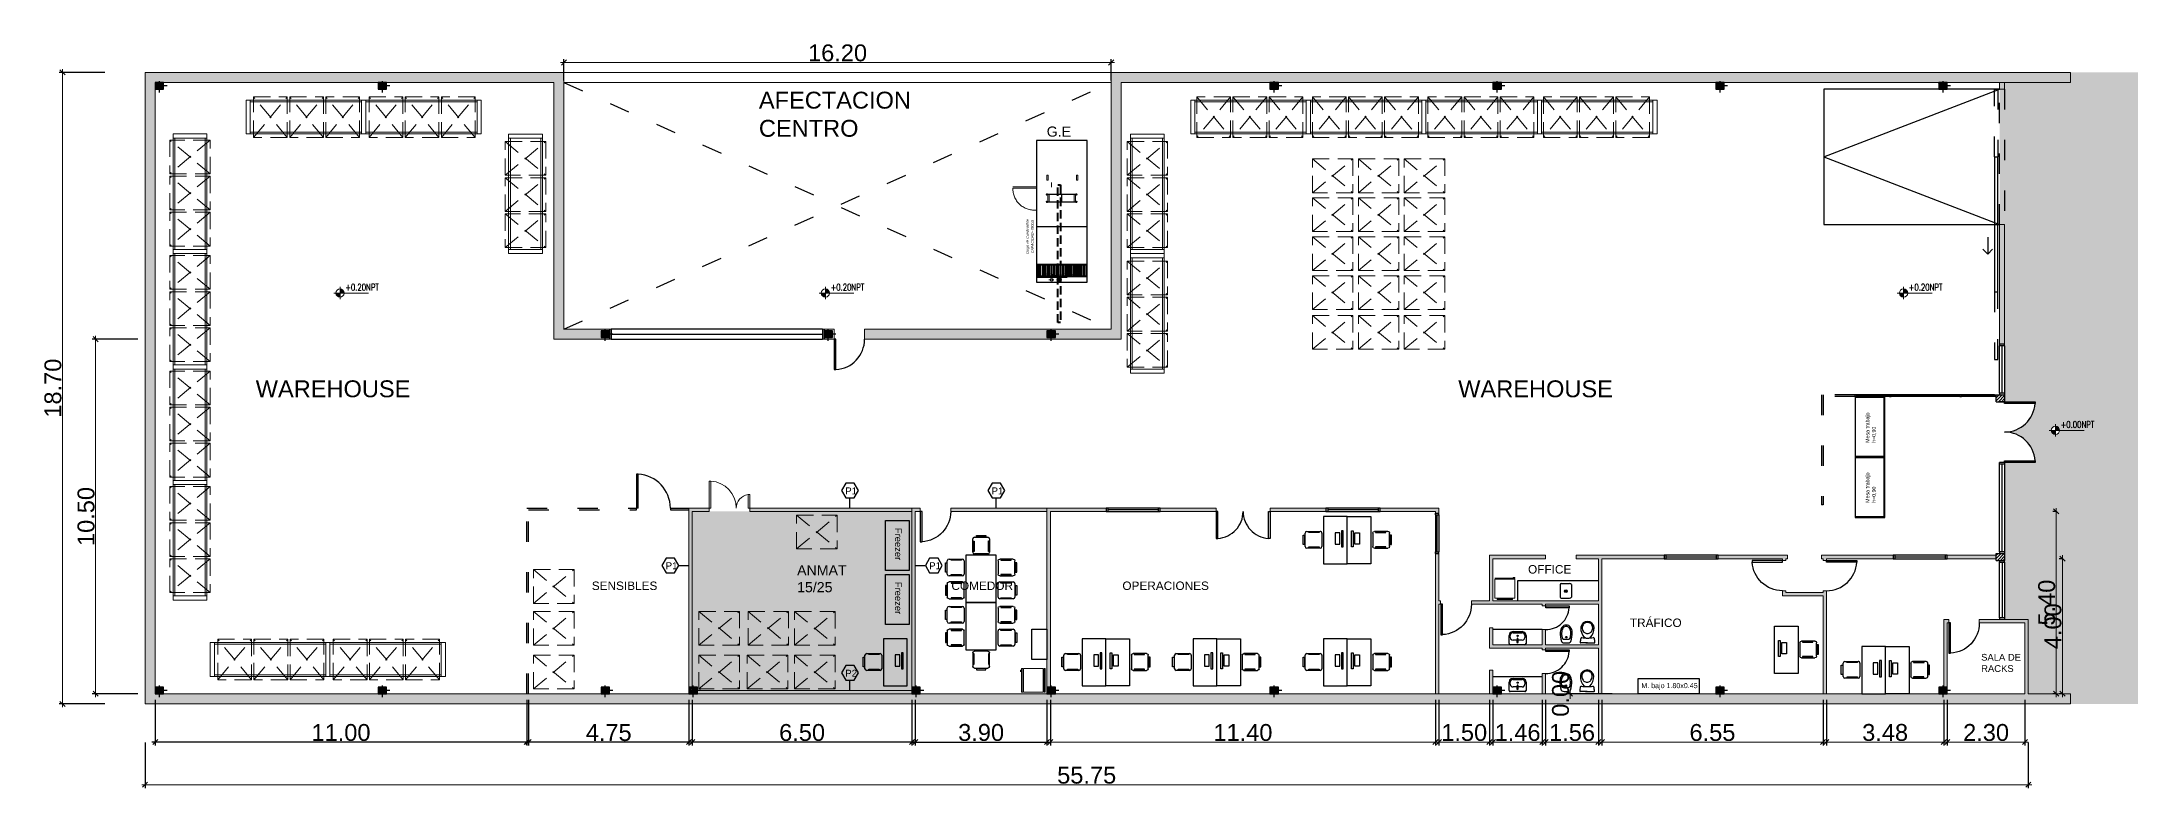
# Model space of a CAD drawing. Header units: millimetres. Extents: x 3262.2 to 3324.2, y 1509.4 to 1605.5.
# Drawn here: x 3262.2 to 3324.2, y 1583.4 to 1605.5 of the extents above; entities that cross this region are included whole.
import ezdxf

# ---------------------------------------------------------------- set-up
doc = ezdxf.new("R2010")
doc.units = ezdxf.units.MM
for name, pattern in [('ACAD_ISO02W100', [15, 12, -3]), ('ACAD_ISO03W100', [30, 12, -18]), ('CC-A-PLANTA ALTA$0$HIDDEN', [0.375, 0.25, -0.125]), ('DASHED', [0.75, 0.5, -0.25]), ('LÍNEAS_OCULTAS2', [0.1875, 0.125, -0.0625])]:
    doc.linetypes.add(name, pattern=pattern)
for name, color, linetype in [('000 - ASCENSOR', 253, 'Continuous'), ('000 - COLUMNAS', 7, 'Continuous'), ('000 - EQUIPAMIENTO', 252, 'Continuous'), ('000 - HATCH CAMARA FRIO', 140, 'Continuous'), ('000 - HATCH DURLOCK', 252, 'ACAD_ISO03W100'), ('000 - HATCK DURLOCK', 40, 'Continuous'), ('000 - HATCK MUROS', 252, 'ACAD_ISO03W100'), ('000 - MARCOS', 240, 'Continuous'), ('000 - PROYECCION', 253, 'ACAD_ISO03W100'), ('000 - PUERTAS', 252, 'ACAD_ISO03W100'), ('000 - REJAS', 3, 'ACAD_ISO03W100'), ('000 - SEÑALIZACION', 1, 'Continuous'), ('000 - TEXTO', 7, 'ACAD_ISO02W100'), ('000 - TEXTO DURLOCK', 7, 'Continuous'), ('Hatch Muros', 253, 'Continuous'), ('IRI-OCASA-Layout R 9$0$OCA_Mobiliario', 8, 'Continuous'), ('Mobiliario', 8, 'Continuous')]:
    doc.layers.add(name, color=color, linetype=linetype)
for name, color, linetype, lineweight in [('000 - COTAS', 252, 'Continuous', 15), ('000 - DURLOCK', 30, 'Continuous', 9), ('000 - MUROS', 7, 'Continuous', 20), ('000 - NIVEL', 252, 'Continuous', 15), ('000 - RACKS', 252, 'Continuous', 0), ('000 - TEXTO MOBILIARIO', 252, 'Continuous', 0), ('OCASA_TODAS_r08$0$EQUIPAMIENTO', 8, 'Continuous', 15)]:
    doc.layers.add(name, color=color, linetype=linetype, lineweight=lineweight)
doc.styles.add('COTAS', font='arial.ttf')
doc.styles.add('DIM', font='romans.shx', dxfattribs={"width": 0.8})
doc.styles.add('OpenGostTypeA-Regular', font='OpenGostTypeA-Regular')
doc.styles.get("Standard").update_dxf_attribs({"font": 'arial.ttf'})
doc.dimstyles.new('COTAS-100', dxfattribs={"dimtxt": 0.5, "dimasz": 0.15, "dimexe": 0.1, "dimexo": 0.0625, "dimgap": 0.025, "dimtad": 1, "dimzin": 1, "dimdsep": 46, "dimtxsty": 'Standard', "dimblk": 'OBLIQUE', "dimcen": 0.12, "dimdle": 0.1, "dimclrd": 252, "dimclre": 252, "dimclrt": 7, "dimaunit": 1, "dimadec": 5, "dimazin": 0, "dimtfac": 1, "dimtix": 1, "dimtmove": 2, "dimatfit": 3, "dimldrblk": 'OBLIQUE', "dimfxl": 1, "dimlwd": -1, "dimarcsym": 0})

msp = doc.modelspace()

# ---------------------------------------------------------------- texts
at = {"layer": '000 - EQUIPAMIENTO', "insert": (3309.518, 1586.522), "char_height": 0.15, "attachment_point": 1, "style": 'COTAS'}
msp.add_mtext_dynamic_manual_height_columns('M. bajo 1.80x0.45', width=1.81634, gutter_width=0.75, heights=[0], dxfattribs=at)
at = {"layer": '000 - TEXTO', "attachment_point": 1}
for s, width, insert, char_height in [('AFECTACION CENTRO', 6.08761, (3283.394, 1604.033), 0.5), ('G.E', 6.08761, (3291.915, 1603.003), 0.3), ('WAREHOUSE', 6.08761, (3268.498, 1595.486), 0.5), ('WAREHOUSE', 6.08761, (3304.097, 1595.486), 0.5), ('ANMAT\\P15/25', 6.08761, (3284.525, 1590.013), 0.3), ('OFFICE', 6.08761, (3306.164, 1590.016), 0.25), ('SENSIBLES', 6.08761, (3278.448, 1589.529), 0.25), ('COMEDOR', 6.08761, (3289.094, 1589.529), 0.25), ('OPERACIONES', 6.08761, (3294.155, 1589.529), 0.25), ('TRÁFICO', 6.08761, (3309.179, 1588.433), 0.25), ('SALA DE RACKS', 1.2652, (3319.577, 1587.386), 0.2)]:
    msp.add_mtext_dynamic_manual_height_columns(s, width=width, gutter_width=12.5, heights=[0], dxfattribs=dict(at, insert=insert, char_height=char_height))
at = {"layer": '000 - TEXTO DURLOCK', "char_height": 0.2055, "attachment_point": 1}
for s, insert in [('P1', (3285.95, 1592.316)), ('P1', (3290.282, 1592.316)), ('P1', (3280.634, 1590.099)), ('P1', (3288.434, 1590.099)), ('P2', (3285.95, 1586.916))]:
    msp.add_mtext_dynamic_manual_height_columns(s, width=0.19012, gutter_width=12.5, heights=[0], dxfattribs=dict(at, insert=insert))
at = {"layer": '000 - TEXTO MOBILIARIO', "char_height": 0.1125, "width": 1.41008, "attachment_point": 1, "rotation": 90, "style": 'OpenGostTypeA-Regular'}
for insert in [(3316.157, 1593.636), (3316.157, 1591.861)]:
    msp.add_mtext('Mesa trabajo\\Ph=0,90', dxfattribs=dict(at, insert=insert))
at = {"layer": '000 - TEXTO MOBILIARIO', "char_height": 0.2, "attachment_point": 1, "rotation": 270}
for insert in [(3287.622, 1591.12), (3287.622, 1589.522)]:
    msp.add_mtext_dynamic_manual_height_columns('Freezer', width=1.42026, gutter_width=12.5, heights=[0], dxfattribs=dict(at, insert=insert))

# ---------------------------------------------------------------- blocks, each defined once
blk = doc.blocks.new('000 - COLUMNA 20X25')
h = blk.add_hatch()
h.set_pattern_fill('ANSI31', color=256, scale=0.01)
h.paths.add_polyline_path([(11.904, 109.646), (12.154, 109.646), (12.154, 109.846), (11.904, 109.846)])
at = {"linetype": 'ACAD_ISO03W100', "ltscale": 0.008}
for p, q in [((12.029, 109.546), (12.029, 109.946)), ((12.254, 109.746), (11.804, 109.746))]:
    blk.add_line(p, q, dxfattribs=at)
blk.add_lwpolyline([(12.154, 109.846), (11.904, 109.846), (11.904, 109.646), (12.154, 109.646), (12.154, 109.846)])
blk = doc.blocks.new('000 - PUERTA 070')
at = {"layer": '000 - PUERTAS'}
for p, q in [((3207.468, 1533.79), (3207.468, 1534.49)), ((3207.468, 1534.49), (3207.518, 1534.49)), ((3207.518, 1534.49), (3207.518, 1533.79)), ((3207.518, 1533.79), (3207.468, 1533.79))]:
    blk.add_line(p, q, dxfattribs=at)
blk.add_arc((3207.518, 1534.49), 0.7, 180, 265.90396, dxfattribs=at)
blk = doc.blocks.new('PUERTA 090')
at = {"layer": '000 - PUERTAS'}
for p, q in [((2558.714, 1733.581), (2558.714, 1733.631)), ((2558.714, 1733.631), (2559.614, 1733.631)), ((2559.614, 1733.581), (2558.714, 1733.581)), ((2559.614, 1733.631), (2559.614, 1733.581))]:
    blk.add_line(p, q, dxfattribs=at)
blk.add_arc((2559.614, 1733.581), 0.9, 90, 176.81526, dxfattribs=at)
blk = doc.blocks.new('000 - EQUIPAMIENTO - RACKS')
at = {"layer": '000 - RACKS'}
blk.add_line((3216.886, 1578.729), (3216.886, 1579.729), dxfattribs=at)
for points in [[(3213.343, 1579.729), (3213.466, 1579.729), (3213.466, 1578.729), (3213.343, 1578.729)], [(3213.466, 1579.679), (3216.763, 1579.679), (3216.763, 1579.729), (3213.466, 1579.729)], [(3216.763, 1579.729), (3216.886, 1579.729), (3216.886, 1578.729), (3216.763, 1578.729)], [(3216.763, 1579.729), (3216.886, 1579.729), (3216.886, 1578.729), (3216.763, 1578.729)], [(3216.886, 1578.729), (3216.886, 1579.729), (3216.763, 1579.729), (3216.763, 1578.729)], [(3213.466, 1578.779), (3216.763, 1578.779), (3216.763, 1578.729), (3213.466, 1578.729)]]:
    blk.add_lwpolyline(points, close=True, dxfattribs=at)
at = {"layer": '000 - RACKS', "linetype": 'DASHED'}
for points in [[(3214.566, 1578.629), (3213.566, 1578.629), (3213.566, 1579.829), (3214.566, 1579.829), (3214.566, 1578.629)], [(3214.566, 1578.629), (3213.566, 1579.829)], [(3213.566, 1578.629), (3214.566, 1579.829)], [(3215.636, 1578.629), (3214.636, 1578.629), (3214.636, 1579.829), (3215.636, 1579.829), (3215.636, 1578.629)], [(3215.636, 1578.629), (3214.636, 1579.829)], [(3214.636, 1578.629), (3215.636, 1579.829)], [(3215.706, 1578.629), (3216.706, 1578.629), (3216.706, 1579.829), (3215.706, 1579.829), (3215.706, 1578.629)], [(3215.706, 1578.629), (3216.706, 1579.829)], [(3216.706, 1578.629), (3215.706, 1579.829)]]:
    blk.add_lwpolyline(points, dxfattribs=at)
blk = doc.blocks.new('IRI-OCASA-Layout R 9$0$OCA_SILLA')
at = {"linetype": 'Continuous'}
for p, q in [((0.055, 0.05), (0.055, 0.448)), ((0.105, 0.498), (0.502, 0.498)), ((0.502, 0), (0.105, 0)), ((0.552, 0.448), (0.552, 0.05))]:
    blk.add_line(p, q, dxfattribs=at)
for points in [[(0, 0.109), (0, 0.389), (0.043, 0.389), (0.043, 0.109)], [(0.165, 0.466), (0.165, 0.488), (0.475, 0.488), (0.475, 0.466)], [(0.168, 0.021), (0.168, 0.039), (0.475, 0.039), (0.475, 0.021)]]:
    blk.add_lwpolyline(points, close=True, dxfattribs=at)
for centre, start, end in [((0.105, 0.448), 90, 180), ((0.105, 0.05), 180, 270), ((0.502, 0.448), 0, 90), ((0.502, 0.05), 270, 0)]:
    blk.add_arc(centre, 0.05, start, end, dxfattribs=at)
blk = doc.blocks.new('000 - MOBILIARIO - PUESTO TRABAJO')
at = {"layer": '000 - EQUIPAMIENTO'}
for p, q in [((-7.103, 63.069), (-7.103, 63.019)), ((-6.626, 63.069), (-7.103, 63.069)), ((-7.103, 63.019), (-6.626, 63.019)), ((-6.707, 62.968), (-7.04, 62.968)), ((-7.04, 62.968), (-7.04, 62.83)), ((-7.04, 62.83), (-6.707, 62.83)), ((-6.707, 62.83), (-6.707, 62.968)), ((-6.626, 63.019), (-6.626, 63.069))]:
    blk.add_line(p, q, dxfattribs=at)
blk.add_lwpolyline([(-6.121, 62.49), (-6.121, 63.19), (-7.521, 63.19), (-7.521, 62.49)], close=True, dxfattribs=at)
at = {"layer": '000 - EQUIPAMIENTO', "rotation": 89.99999999999989}
blk.add_blockref('IRI-OCASA-Layout R 9$0$OCA_SILLA', (-6.583, 61.884), dxfattribs=at)
blk = doc.blocks.new('000 - SANITARIO - BACHA GRANDE')
at = {"layer": '000 - EQUIPAMIENTO'}
for p, q in [((1729.116, 1124.07), (1729.116, 1124.358)), ((1729.157, 1124.4), (1729.684, 1124.4)), ((1729.717, 1124.358), (1729.717, 1124.07)), ((1729.157, 1124.07), (1729.157, 1124.136)), ((1729.256, 1124.235), (1729.397, 1124.235)), ((1729.577, 1123.971), (1729.256, 1123.971)), ((1729.577, 1123.93), (1729.256, 1123.93)), ((1729.435, 1124.235), (1729.577, 1124.235)), ((1729.684, 1124.136), (1729.684, 1124.07))]:
    blk.add_line(p, q, dxfattribs=at)
for points in [[(1729.157, 1124.4), (1729.132, 1124.391), (1729.116, 1124.358)], [(1729.717, 1124.358), (1729.709, 1124.391), (1729.684, 1124.4)], [(1729.116, 1124.07), (1729.14, 1123.996), (1729.19, 1123.947), (1729.256, 1123.93)], [(1729.256, 1124.235), (1729.206, 1124.227), (1729.173, 1124.185), (1729.157, 1124.136)], [(1729.157, 1124.07), (1729.173, 1124.021), (1729.206, 1123.979), (1729.256, 1123.971)], [(1729.684, 1124.136), (1729.667, 1124.185), (1729.626, 1124.227), (1729.577, 1124.235)], [(1729.577, 1123.93), (1729.651, 1123.947), (1729.7, 1123.996), (1729.717, 1124.07)], [(1729.577, 1123.971), (1729.626, 1123.979), (1729.667, 1124.021), (1729.684, 1124.07)]]:
    blk.add_lwpolyline(points, dxfattribs=at)
blk.add_circle((1729.416, 1124.082), 0.02, dxfattribs=at)
for centre, radius, start, end in [((1729.416, 1124.271), 0.0534, 62.59999, 117.40578), ((1730.712, 1124.361), 1.321, 181.82659, 188.15305), ((1728.121, 1124.361), 1.321, 351.85273, 358.17918), ((1729.416, 1124.177), 0.0123, 194.52616, 345.47961)]:
    blk.add_arc(centre, radius, start, end, dxfattribs=at)
blk = doc.blocks.new('Inodoro')
at = {"layer": '000 - EQUIPAMIENTO'}
for p, q in [((0.267, 0.065), (0.267, 0.078)), ((0.267, 0.065), (0.267, 0.078)), ((0.42, -0.048), (0.42, 0.209)), ((0.42, -0.048), (0.42, 0.209)), ((0.42, 0.002), (0.42, -0.205)), ((0.42, 0.002), (0.42, -0.205)), ((0.268, -0.06), (0.268, -0.077)), ((0.268, -0.06), (0.268, -0.077))]:
    blk.add_line(p, q, dxfattribs=at)
for centre, radius, start, end in [((-0.02, 0), 0.197, 93.96359, 180.11951), ((-0.02, 0), 0.197, 93.96359, 180.11951), ((-0.019, 0), 0.167, 143.11652, 180.05939), ((-0.019, 0), 0.167, 143.11652, 180.05939), ((-0.065, 0.035), 0.11, 119.31024, 143.51482), ((-0.065, 0.035), 0.11, 119.31024, 143.51482), ((-0.026, -0.03), 0.186, 52.3975, 119.94379), ((-0.026, -0.03), 0.186, 52.3975, 119.94379), ((-0.019, -0.215), 0.413, 46.42738, 91.97751), ((-0.019, -0.215), 0.413, 46.42738, 91.97751), ((-0.042, -0.019), 0.188, 36.10816, 46.37879), ((-0.042, -0.019), 0.188, 36.10816, 46.37879), ((0, 0), 0.143, 0.05939, 39.92447), ((0, 0), 0.143, 0.05939, 39.92447), ((0, 0), 0.143, 320.19431, 0.05939), ((0, 0), 0.143, 320.19431, 0.05939), ((0.291, 0.177), 0.028, 101.77954, 188.28949), ((-1.027, -0.015), 1.304, 0.7738, 8.28949), ((-1.027, -0.015), 1.304, 0.7738, 8.28949), ((-1.027, 0.02), 1.304, 351.71051, 359.2262), ((-1.027, 0.02), 1.304, 351.71051, 359.2262), ((0.259, 0.078), 0.008, 0.05939, 46.42738), ((0.259, 0.078), 0.008, 0.05939, 46.42738), ((0.275, 0.065), 0.008, 180.05939, 215.49033), ((0.275, 0.065), 0.008, 180.05939, 215.49033), ((0.188, 0.002), 0.1, 29.1287, 35.49033), ((0.188, 0.002), 0.1, 29.1287, 35.49033), ((0.412, -0.407), 0.625, 90, 101.77954), ((0.412, 0.209), 0.008, 0, 90), ((-0.019, 0), 0.198, 180.05939, 259.4315), ((-0.019, 0), 0.198, 180.05939, 259.4315), ((-0.019, 0), 0.167, 180.05939, 217.00225), ((-0.019, 0), 0.167, 180.05939, 217.00225), ((-0.065, -0.035), 0.11, 216.60395, 240.80853), ((-0.065, -0.035), 0.11, 216.60395, 240.80853), ((-0.026, 0.03), 0.186, 240.17498, 307.72127), ((-0.026, 0.03), 0.186, 240.17498, 307.72127), ((-0.02, 0.023), 0.221, 260.60344, 266.47525), ((-0.02, 0.023), 0.221, 260.60344, 266.47525), ((-0.02, 0.215), 0.413, 268.14127, 313.6914), ((-0.02, 0.215), 0.413, 268.14127, 313.6914), ((-0.042, 0.019), 0.188, 313.73998, 324.01061), ((-0.042, 0.019), 0.188, 313.73998, 324.01061), ((0.291, -0.172), 0.028, 171.71051, 258.22046), ((0.291, -0.172), 0.028, 171.71051, 258.22046), ((0.26, -0.077), 0.008, 313.6914, 0.05939), ((0.26, -0.077), 0.008, 313.6914, 0.05939), ((0.276, -0.06), 0.008, 144.62844, 180.05939), ((0.276, -0.06), 0.008, 144.62844, 180.05939), ((0.188, 0.002), 0.1, 324.62844, 330.8913), ((0.188, 0.002), 0.1, 324.62844, 330.8913), ((0.412, 0.412), 0.625, 258.22046, 270), ((0.412, 0.412), 0.625, 258.22046, 270), ((0.412, -0.205), 0.008, 270, 0), ((0.412, -0.205), 0.008, 270, 0)]:
    blk.add_arc(centre, radius, start, end, dxfattribs=at)
blk = doc.blocks.new('000 - EQUIPAMIENTO - BIDE')
at = {"layer": '000 - EQUIPAMIENTO'}
blk.add_line((9.228, 64.027), (9.228, 64.027), dxfattribs=at)
for points in [[(9.361, 63.835, 0.246826), (9.491, 63.904, 0.151861), (9.536, 64.046, 0.10033), (9.496, 64.322, 0.271364), (9.454, 64.358, 0.042357), (9.361, 64.365, 0.042357), (9.269, 64.358, 0.271364), (9.226, 64.322, 0.10033), (9.187, 64.046, 0.151861), (9.231, 63.904, 0.246826)], [(9.278, 64.249, 0.318789), (9.237, 64.209, 0.069237), (9.228, 64.027, 0.151427), (9.276, 63.912, 0.20471), (9.361, 63.875, 0.20471), (9.447, 63.912, 0.151427), (9.494, 64.027, 0.069237), (9.486, 64.209, 0.318789), (9.444, 64.249, 0.037773), (9.361, 64.255, 0.037773)]]:
    blk.add_lwpolyline(points, format="xyb", close=True, dxfattribs=at)
blk.add_circle((9.361, 64.195), 0.023, dxfattribs=at)
blk = doc.blocks.new('A$C0D016993')
at = {"linetype": 'DASHED'}
for points in [[(0, 1.2), (1, 1.2), (1, 0), (0, 0), (0, 1.2)], [(0, 1.2), (1, 0)], [(1, 1.2), (0, 0)]]:
    blk.add_lwpolyline(points, dxfattribs=at)
blk = doc.blocks.new('000 - EQUIPAMIENTO - BACHA')
at = {"layer": '000 - EQUIPAMIENTO', "ltscale": 0.5}
for p, q in [((12.265, 64.832), (12.265, 64.462)), ((12.295, 64.862), (12.545, 64.862)), ((12.605, 64.832), (12.605, 64.462)), ((12.295, 64.432), (12.545, 64.432))]:
    blk.add_line(p, q, dxfattribs=at)
at = {"layer": '000 - EQUIPAMIENTO'}
for radius in [0.04, 0.02]:
    blk.add_circle((12.434, 64.642), radius, dxfattribs=at)
at = {"layer": '000 - EQUIPAMIENTO', "ltscale": 0.5}
for centre, radius, start, end in [((12.295, 64.832), 0.03, 90, 180), ((12.548, 64.794), 0.0684, 34.07499, 92.79491), ((12.295, 64.462), 0.03, 180, 270), ((12.548, 64.501), 0.0684, 267.20509, 325.92501)]:
    blk.add_arc(centre, radius, start, end, dxfattribs=at)
blk = doc.blocks.new('000 - EQUIPAMIENTO - HELADERA 060 x 060')
at = {"lineweight": 0}
for p, q in [((6025.443, 1321.332), (6025.443, 1321.932)), ((6025.459, 1321.332), (6025.459, 1321.932)), ((6025.481, 1321.932), (6025.481, 1321.332)), ((6026.037, 1321.932), (6025.481, 1321.932)), ((6026.037, 1321.332), (6026.037, 1321.932)), ((6026.063, 1321.856), (6026.081, 1321.856)), ((6026.063, 1321.408), (6026.063, 1321.856)), ((6026.081, 1321.408), (6026.081, 1321.856)), ((6025.428, 1321.382), (6025.443, 1321.382)), ((6025.428, 1321.332), (6025.428, 1321.382)), ((6025.428, 1321.332), (6025.443, 1321.332)), ((6025.443, 1321.332), (6025.443, 1321.382)), ((6025.443, 1321.332), (6025.459, 1321.332)), ((6026.037, 1321.332), (6025.481, 1321.332)), ((6026.063, 1321.408), (6026.081, 1321.408))]:
    blk.add_line(p, q, dxfattribs=at)
blk = doc.blocks.new('A$C741D6D8E')
at = {"layer": 'Mobiliario'}
for p, q in [((0.455, 1.805), (0, 1.805)), ((0, 1.8), (0, 0)), ((0.455, 0), (0.455, 1.805)), ((0, 0), (0.455, 0))]:
    blk.add_line(p, q, dxfattribs=at)
blk = doc.blocks.new('000 - EQUIPAMIENTO - MESA TRABAJO')
at = {"layer": '000 - EQUIPAMIENTO'}
blk.add_lwpolyline([(1.279, 67.751), (-0.521, 67.751), (-0.521, 66.871), (1.279, 66.871)], close=True, dxfattribs=at)
blk.add_lwpolyline([(-0.496, 67.751), (-0.496, 66.896), (1.254, 66.896), (1.254, 67.751)], dxfattribs=at)
blk = doc.blocks.new('Niv-p')
at = {"color": 2}
for p, q in [((-0.00216, 0), (0, 0)), ((0, 0.00216), (0, 0)), ((0, 0), (0.00993, 0)), ((0, 0), (0, -0.00216))]:
    blk.add_line(p, q, dxfattribs=at)
at = {"color": 4, "const_width": 0.00144}
for points in [[(0, -0.00072, -0.414214), (-0.00072, 0, 0)], [(0, 0.00072, -0.414214), (0.00072, 0, 0)]]:
    blk.add_lwpolyline(points, format="xyb", dxfattribs=at)
at = {"color": 2}
blk.add_circle((0, 0), 0.00144, dxfattribs=at)
at = {"color": 3, "style": 'DIM', "width": 0.75}
blk.add_attdef('NIVEL', (0.00337, 0.00084), '', height=0.0018, dxfattribs=at)
blk = doc.blocks.new('_OBLIQUE')
at = {"color": 0, "linetype": 'ByBlock'}
blk.add_line((-0.5, -0.5), (0.5, 0.5), dxfattribs=at)
blk = doc.blocks.new('*D41')
at = {"layer": '000 - COTAS', "color": 252, "lineweight": -2, "transparency": 16777216}
for p, q in [((3292.023, 1586.026), (3292.023, 1584.676)), ((3303.425, 1586.026), (3303.425, 1584.676))]:
    blk.add_line(p, q, dxfattribs=at)
at = {"layer": '000 - COTAS', "color": 252, "transparency": 16777216}
blk.add_line((3291.923, 1584.776), (3303.525, 1584.776), dxfattribs=at)
at = {"layer": 'Defpoints', "color": 0, "transparency": 16777216}
for p in [(3292.023, 1586.205), (3303.425, 1586.205), (3303.425, 1584.776)]:
    blk.add_point(p, dxfattribs=at)
at = {"layer": '000 - COTAS', "color": 252, "transparency": 16777216, "xscale": 0.15, "yscale": 0.15, "zscale": 0.15, "rotation": 180}
blk.add_blockref('_OBLIQUE', (3292.023, 1584.776), dxfattribs=at)
at = {"layer": '000 - COTAS', "color": 252, "transparency": 16777216, "xscale": 0.15, "yscale": 0.15, "zscale": 0.15}
blk.add_blockref('_OBLIQUE', (3303.425, 1584.776), dxfattribs=at)
at = {"layer": '000 - COTAS', "color": 7, "transparency": 16777216, "insert": (3297.724, 1585.056), "char_height": 0.5, "attachment_point": 5}
blk.add_mtext('11.40', dxfattribs=at)
blk = doc.blocks.new('*D42')
at = {"layer": '000 - COTAS', "color": 252, "lineweight": -2, "transparency": 16777216}
for p, q in [((3303.525, 1586.026), (3303.525, 1584.676)), ((3305.023, 1586.026), (3305.023, 1584.676))]:
    blk.add_line(p, q, dxfattribs=at)
at = {"layer": '000 - COTAS', "color": 252, "transparency": 16777216}
blk.add_line((3303.425, 1584.776), (3305.123, 1584.776), dxfattribs=at)
at = {"layer": 'Defpoints', "color": 0, "transparency": 16777216}
for p in [(3303.525, 1586.205), (3305.023, 1586.205), (3305.023, 1584.776)]:
    blk.add_point(p, dxfattribs=at)
at = {"layer": '000 - COTAS', "color": 252, "transparency": 16777216, "xscale": 0.15, "yscale": 0.15, "zscale": 0.15, "rotation": 180}
blk.add_blockref('_OBLIQUE', (3303.525, 1584.776), dxfattribs=at)
at = {"layer": '000 - COTAS', "color": 252, "transparency": 16777216, "xscale": 0.15, "yscale": 0.15, "zscale": 0.15}
blk.add_blockref('_OBLIQUE', (3305.023, 1584.776), dxfattribs=at)
at = {"layer": '000 - COTAS', "color": 7, "transparency": 16777216, "insert": (3304.274, 1585.056), "char_height": 0.5, "attachment_point": 5}
blk.add_mtext('1.50', dxfattribs=at)
blk = doc.blocks.new('*D43')
at = {"layer": '000 - COTAS', "color": 252, "lineweight": -2, "transparency": 16777216}
for p, q in [((3305.123, 1586.026), (3305.123, 1584.676)), ((3306.585, 1586.026), (3306.585, 1584.676))]:
    blk.add_line(p, q, dxfattribs=at)
at = {"layer": '000 - COTAS', "color": 252, "transparency": 16777216}
blk.add_line((3305.023, 1584.776), (3306.685, 1584.776), dxfattribs=at)
at = {"layer": 'Defpoints', "color": 0, "transparency": 16777216}
for p in [(3305.123, 1586.205), (3306.585, 1586.205), (3306.585, 1584.776)]:
    blk.add_point(p, dxfattribs=at)
at = {"layer": '000 - COTAS', "color": 252, "transparency": 16777216, "xscale": 0.15, "yscale": 0.15, "zscale": 0.15, "rotation": 180}
blk.add_blockref('_OBLIQUE', (3305.123, 1584.776), dxfattribs=at)
at = {"layer": '000 - COTAS', "color": 252, "transparency": 16777216, "xscale": 0.15, "yscale": 0.15, "zscale": 0.15}
blk.add_blockref('_OBLIQUE', (3306.585, 1584.776), dxfattribs=at)
at = {"layer": '000 - COTAS', "color": 7, "transparency": 16777216, "insert": (3305.854, 1585.056), "char_height": 0.5, "attachment_point": 5}
blk.add_mtext('1.46', dxfattribs=at)
blk = doc.blocks.new('*D44')
at = {"layer": '000 - COTAS', "color": 252, "lineweight": -2, "transparency": 16777216}
for p, q in [((3306.685, 1586.026), (3306.685, 1584.676)), ((3308.248, 1586.026), (3308.248, 1584.676))]:
    blk.add_line(p, q, dxfattribs=at)
at = {"layer": '000 - COTAS', "color": 252, "transparency": 16777216}
blk.add_line((3306.585, 1584.776), (3308.348, 1584.776), dxfattribs=at)
at = {"layer": 'Defpoints', "color": 0, "transparency": 16777216}
for p in [(3306.685, 1586.205), (3308.248, 1586.205), (3308.248, 1584.776)]:
    blk.add_point(p, dxfattribs=at)
at = {"layer": '000 - COTAS', "color": 252, "transparency": 16777216, "xscale": 0.15, "yscale": 0.15, "zscale": 0.15, "rotation": 180}
blk.add_blockref('_OBLIQUE', (3306.685, 1584.776), dxfattribs=at)
at = {"layer": '000 - COTAS', "color": 252, "transparency": 16777216, "xscale": 0.15, "yscale": 0.15, "zscale": 0.15}
blk.add_blockref('_OBLIQUE', (3308.248, 1584.776), dxfattribs=at)
at = {"layer": '000 - COTAS', "color": 7, "transparency": 16777216, "insert": (3307.467, 1585.056), "char_height": 0.5, "attachment_point": 5}
blk.add_mtext('1.56', dxfattribs=at)
blk = doc.blocks.new('*D45')
at = {"layer": '000 - COTAS', "color": 252, "lineweight": -2, "transparency": 16777216}
for p, q in [((3308.348, 1586.026), (3308.348, 1584.676)), ((3314.898, 1586.026), (3314.898, 1584.676))]:
    blk.add_line(p, q, dxfattribs=at)
at = {"layer": '000 - COTAS', "color": 252, "transparency": 16777216}
blk.add_line((3308.248, 1584.776), (3314.998, 1584.776), dxfattribs=at)
at = {"layer": 'Defpoints', "color": 0, "transparency": 16777216}
for p in [(3308.348, 1586.205), (3314.898, 1586.205), (3314.898, 1584.776)]:
    blk.add_point(p, dxfattribs=at)
at = {"layer": '000 - COTAS', "color": 252, "transparency": 16777216, "xscale": 0.15, "yscale": 0.15, "zscale": 0.15, "rotation": 180}
blk.add_blockref('_OBLIQUE', (3308.348, 1584.776), dxfattribs=at)
at = {"layer": '000 - COTAS', "color": 252, "transparency": 16777216, "xscale": 0.15, "yscale": 0.15, "zscale": 0.15}
blk.add_blockref('_OBLIQUE', (3314.898, 1584.776), dxfattribs=at)
at = {"layer": '000 - COTAS', "color": 7, "transparency": 16777216, "insert": (3311.623, 1585.056), "char_height": 0.5, "attachment_point": 5}
blk.add_mtext('6.55', dxfattribs=at)
blk = doc.blocks.new('*D46')
at = {"layer": '000 - COTAS', "color": 252, "lineweight": -2, "transparency": 16777216}
for p, q in [((3314.998, 1586.026), (3314.998, 1584.676)), ((3318.473, 1586.026), (3318.473, 1584.676))]:
    blk.add_line(p, q, dxfattribs=at)
at = {"layer": '000 - COTAS', "color": 252, "transparency": 16777216}
blk.add_line((3314.898, 1584.776), (3318.573, 1584.776), dxfattribs=at)
at = {"layer": 'Defpoints', "color": 0, "transparency": 16777216}
for p in [(3314.998, 1586.205), (3318.473, 1586.205), (3318.473, 1584.776)]:
    blk.add_point(p, dxfattribs=at)
at = {"layer": '000 - COTAS', "color": 252, "transparency": 16777216, "xscale": 0.15, "yscale": 0.15, "zscale": 0.15, "rotation": 180}
blk.add_blockref('_OBLIQUE', (3314.998, 1584.776), dxfattribs=at)
at = {"layer": '000 - COTAS', "color": 252, "transparency": 16777216, "xscale": 0.15, "yscale": 0.15, "zscale": 0.15}
blk.add_blockref('_OBLIQUE', (3318.473, 1584.776), dxfattribs=at)
at = {"layer": '000 - COTAS', "color": 7, "transparency": 16777216, "insert": (3316.735, 1585.057), "char_height": 0.5, "attachment_point": 5}
blk.add_mtext('3.48', dxfattribs=at)
blk = doc.blocks.new('*D47')
at = {"layer": '000 - COTAS', "color": 252, "lineweight": -2, "transparency": 16777216}
for p, q in [((3318.573, 1586.026), (3318.573, 1584.676)), ((3320.873, 1586.026), (3320.873, 1584.676))]:
    blk.add_line(p, q, dxfattribs=at)
at = {"layer": '000 - COTAS', "color": 252, "transparency": 16777216}
blk.add_line((3318.473, 1584.776), (3320.973, 1584.776), dxfattribs=at)
at = {"layer": 'Defpoints', "color": 0, "transparency": 16777216}
for p in [(3318.573, 1586.205), (3320.873, 1586.205), (3320.873, 1584.776)]:
    blk.add_point(p, dxfattribs=at)
at = {"layer": '000 - COTAS', "color": 252, "transparency": 16777216, "xscale": 0.15, "yscale": 0.15, "zscale": 0.15, "rotation": 180}
blk.add_blockref('_OBLIQUE', (3318.573, 1584.776), dxfattribs=at)
at = {"layer": '000 - COTAS', "color": 252, "transparency": 16777216, "xscale": 0.15, "yscale": 0.15, "zscale": 0.15}
blk.add_blockref('_OBLIQUE', (3320.873, 1584.776), dxfattribs=at)
at = {"layer": '000 - COTAS', "color": 7, "transparency": 16777216, "insert": (3319.723, 1585.057), "char_height": 0.5, "attachment_point": 5}
blk.add_mtext('2.30', dxfattribs=at)
blk = doc.blocks.new('*D50')
at = {"layer": '000 - COTAS', "color": 252, "transparency": 16777216}
blk.add_line((3321.799, 1586.105), (3321.799, 1591.705), dxfattribs=at)
at = {"layer": '000 - COTAS', "color": 252, "lineweight": -2, "transparency": 16777216}
for p, q in [((3321.799, 1591.605), (3321.699, 1591.605)), ((3321.799, 1586.205), (3321.699, 1586.205))]:
    blk.add_line(p, q, dxfattribs=at)
at = {"layer": 'Defpoints', "color": 0, "transparency": 16777216}
for p in [(3321.799, 1591.605), (3321.799, 1591.605), (3321.799, 1586.205)]:
    blk.add_point(p, dxfattribs=at)
at = {"layer": '000 - COTAS', "color": 252, "transparency": 16777216, "xscale": 0.15, "yscale": 0.15, "zscale": 0.15}
for p, rotation in [((3321.799, 1591.605), 90), ((3321.799, 1586.205), 270)]:
    blk.add_blockref('_OBLIQUE', p, dxfattribs=dict(at, rotation=rotation))
at = {"layer": '000 - COTAS', "color": 7, "transparency": 16777216, "insert": (3321.519, 1588.905), "char_height": 0.5, "attachment_point": 5, "rotation": 90}
blk.add_mtext('5.40', dxfattribs=at)
blk = doc.blocks.new('*D51')
at = {"layer": '000 - COTAS', "color": 252, "lineweight": -2, "transparency": 16777216}
for p, q in [((3321.985, 1590.205), (3321.885, 1590.205)), ((3321.985, 1586.205), (3321.885, 1586.205))]:
    blk.add_line(p, q, dxfattribs=at)
at = {"layer": '000 - COTAS', "color": 252, "transparency": 16777216}
blk.add_line((3321.985, 1586.105), (3321.985, 1590.305), dxfattribs=at)
at = {"layer": 'Defpoints', "color": 0, "transparency": 16777216}
for p in [(3321.985, 1590.205), (3321.985, 1590.205), (3321.985, 1586.205)]:
    blk.add_point(p, dxfattribs=at)
at = {"layer": '000 - COTAS', "color": 252, "transparency": 16777216, "xscale": 0.15, "yscale": 0.15, "zscale": 0.15}
for p, rotation in [((3321.985, 1590.205), 90), ((3321.985, 1586.205), 270)]:
    blk.add_blockref('_OBLIQUE', p, dxfattribs=dict(at, rotation=rotation))
at = {"layer": '000 - COTAS', "color": 7, "transparency": 16777216, "insert": (3321.705, 1588.205), "char_height": 0.5, "attachment_point": 5, "rotation": 90}
blk.add_mtext('4.00', dxfattribs=at)
blk = doc.blocks.new('*D52')
at = {"layer": '000 - COTAS', "color": 252, "lineweight": -2, "transparency": 16777216}
for p, q in [((3264.028, 1604.605), (3262.678, 1604.605)), ((3264.028, 1585.905), (3262.678, 1585.905))]:
    blk.add_line(p, q, dxfattribs=at)
at = {"layer": '000 - COTAS', "color": 252, "transparency": 16777216}
blk.add_line((3262.778, 1585.805), (3262.778, 1604.705), dxfattribs=at)
at = {"layer": 'Defpoints', "color": 0, "transparency": 16777216}
for p in [(3262.778, 1604.605), (3265.223, 1604.605), (3265.223, 1585.905)]:
    blk.add_point(p, dxfattribs=at)
at = {"layer": '000 - COTAS', "color": 252, "transparency": 16777216, "xscale": 0.15, "yscale": 0.15, "zscale": 0.15}
for p, rotation in [((3262.778, 1604.605), 90), ((3262.778, 1585.905), 270)]:
    blk.add_blockref('_OBLIQUE', p, dxfattribs=dict(at, rotation=rotation))
at = {"layer": '000 - COTAS', "color": 7, "transparency": 16777216, "insert": (3262.497, 1595.255), "char_height": 0.5, "attachment_point": 5, "rotation": 90}
blk.add_mtext('18.70', dxfattribs=at)
blk = doc.blocks.new('*D53')
at = {"layer": '000 - COTAS', "color": 252, "transparency": 16777216}
blk.add_line((3277.523, 1604.899), (3293.923, 1604.899), dxfattribs=at)
at = {"layer": '000 - COTAS', "color": 252, "lineweight": -2, "transparency": 16777216}
for p, q in [((3277.623, 1604.367), (3277.623, 1604.999)), ((3293.823, 1604.367), (3293.823, 1604.999))]:
    blk.add_line(p, q, dxfattribs=at)
at = {"layer": 'Defpoints', "color": 0, "transparency": 16777216}
for p in [(3293.823, 1604.899), (3277.623, 1604.305), (3293.823, 1604.305)]:
    blk.add_point(p, dxfattribs=at)
at = {"layer": '000 - COTAS', "color": 252, "transparency": 16777216, "xscale": 0.15, "yscale": 0.15, "zscale": 0.15, "rotation": 180}
blk.add_blockref('_OBLIQUE', (3277.623, 1604.899), dxfattribs=at)
at = {"layer": '000 - COTAS', "color": 252, "transparency": 16777216, "xscale": 0.15, "yscale": 0.15, "zscale": 0.15}
blk.add_blockref('_OBLIQUE', (3293.823, 1604.899), dxfattribs=at)
at = {"layer": '000 - COTAS', "color": 7, "transparency": 16777216, "insert": (3285.723, 1605.18), "char_height": 0.5, "attachment_point": 5}
blk.add_mtext('16.20', dxfattribs=at)
blk = doc.blocks.new('*D48')
at = {"layer": '000 - COTAS', "color": 252, "lineweight": -2, "transparency": 16777216}
blk.add_line((3308.657, 1586.205), (3307.307, 1586.205), dxfattribs=at)
blk.add_line((3308.657, 1586.205), (3307.307, 1586.205), dxfattribs=at)
at = {"layer": '000 - COTAS', "color": 252, "transparency": 16777216}
for q in [(3307.407, 1586.355), (3307.407, 1586.055)]:
    blk.add_line((3307.407, 1586.205), q, dxfattribs=at)
at = {"layer": 'Defpoints', "color": 0, "transparency": 16777216}
for p in [(3307.407, 1586.205), (3320.973, 1586.205), (3320.973, 1586.205)]:
    blk.add_point(p, dxfattribs=at)
at = {"layer": '000 - COTAS', "color": 252, "transparency": 16777216, "xscale": 0.15, "yscale": 0.15, "zscale": 0.15}
for rotation in [90, 270]:
    blk.add_blockref('_OBLIQUE', (3307.407, 1586.205), dxfattribs=dict(at, rotation=rotation))
at = {"layer": '000 - COTAS', "color": 7, "transparency": 16777216, "insert": (3307.127, 1586.205), "char_height": 0.5, "attachment_point": 5, "rotation": 90}
blk.add_mtext('0.00', dxfattribs=at)
blk = doc.blocks.new('*D49')
at = {"layer": '000 - COTAS', "color": 252, "lineweight": -2, "transparency": 16777216}
for p, q in [((3265.007, 1596.705), (3263.657, 1596.705)), ((3265.007, 1586.205), (3263.657, 1586.205))]:
    blk.add_line(p, q, dxfattribs=at)
at = {"layer": '000 - COTAS', "color": 252, "transparency": 16777216}
blk.add_line((3263.757, 1596.805), (3263.757, 1586.105), dxfattribs=at)
at = {"layer": 'Defpoints', "color": 0, "transparency": 16777216}
for p in [(3277.323, 1596.705), (3263.757, 1586.205), (3321.233, 1586.205)]:
    blk.add_point(p, dxfattribs=at)
at = {"layer": '000 - COTAS', "color": 252, "transparency": 16777216, "xscale": 0.15, "yscale": 0.15, "zscale": 0.15}
for p, rotation in [((3263.757, 1596.705), 90), ((3263.757, 1586.205), 270)]:
    blk.add_blockref('_OBLIQUE', p, dxfattribs=dict(at, rotation=rotation))
at = {"layer": '000 - COTAS', "color": 7, "transparency": 16777216, "insert": (3263.477, 1591.455), "char_height": 0.5, "attachment_point": 5, "rotation": 90}
blk.add_mtext('10.50', dxfattribs=at)
blk = doc.blocks.new('*D40')
at = {"layer": '000 - COTAS', "color": 252, "lineweight": -2, "transparency": 16777216}
for p, q in [((3265.223, 1584.763), (3265.223, 1583.413)), ((3320.973, 1584.763), (3320.973, 1583.413))]:
    blk.add_line(p, q, dxfattribs=at)
at = {"layer": '000 - COTAS', "color": 252, "transparency": 16777216}
blk.add_line((3265.123, 1583.513), (3321.073, 1583.513), dxfattribs=at)
at = {"layer": 'Defpoints', "color": 0, "transparency": 16777216}
for p in [(3265.223, 1585.905), (3320.973, 1585.905), (3320.973, 1583.513)]:
    blk.add_point(p, dxfattribs=at)
at = {"layer": '000 - COTAS', "color": 252, "transparency": 16777216, "xscale": 0.15, "yscale": 0.15, "zscale": 0.15, "rotation": 180}
blk.add_blockref('_OBLIQUE', (3265.223, 1583.513), dxfattribs=at)
at = {"layer": '000 - COTAS', "color": 252, "transparency": 16777216, "xscale": 0.15, "yscale": 0.15, "zscale": 0.15}
blk.add_blockref('_OBLIQUE', (3320.973, 1583.513), dxfattribs=at)
at = {"layer": '000 - COTAS', "color": 7, "transparency": 16777216, "insert": (3293.098, 1583.792), "char_height": 0.5, "attachment_point": 5}
blk.add_mtext('55.75', dxfattribs=at)
blk = doc.blocks.new('GE_780')
at = {"color": 252, "lineweight": 40}
for p, q in [((-0.17, 1.308, 63850.243), (-0.525, 1.308, 63850.243)), ((-0.17, 1.246, 55868.962), (-0.525, 1.246, 55868.962)), ((-0.17, 1.185, 47887.682), (-0.525, 1.185, 47887.682)), ((-0.17, 1.124, 39906.402), (-0.525, 1.124, 39906.402)), ((-0.17, 1.063, 31925.121), (-0.525, 1.063, 31925.121)), ((-0.17, 1.001, 23943.841), (-0.525, 1.001, 23943.841)), ((-0.17, 0.94, 15962.561), (-0.525, 0.94, 15962.561)), ((-0.17, 0.879, 7981.28), (-0.525, 0.879, 7981.28)), ((-0.17, 0.817), (-0.525, 0.817)), ((-0.17, 0.756), (-0.525, 0.756)), ((-0.17, 0.686, 7981.28), (-0.525, 0.686, 7981.28)), ((-0.17, 0.623), (-0.525, 0.623)), ((-0.17, 0.554), (-0.525, 0.554)), ((-0.17, 0.491), (-0.525, 0.491)), ((-0.17, 0.421), (-0.525, 0.421)), ((-0.17, 0.358), (-0.525, 0.358)), ((-0.17, 0.288), (-0.525, 0.288)), ((-0.17, 0.226), (-0.525, 0.226)), ((-0.17, 0.156, 7981.28), (-0.525, 0.156, 7981.28)), ((-0.17, 0.093), (-0.525, 0.093)), ((-0.17, 0.023), (-0.525, 0.023)), ((-0.17, -0.04), (-0.525, -0.04))]:
    blk.add_line(p, q, dxfattribs=at)
at = {"color": 253, "linetype": 'LÍNEAS_OCULTAS2', "lineweight": 5, "ltscale": 250}
for p, q in [((-3.169, 1.125, -6983.62), (-3.169, 1.08, -6983.62)), ((-3.023, 1.125, -6983.62), (-3.169, 1.125, -6983.62)), ((-3.023, 1.08, -6983.62), (-3.169, 1.08, -6983.62)), ((-3.023, 1.125, -6983.62), (-3.023, 1.08, -6983.62)), ((-3.169, 0.203, -6983.62), (-3.169, 0.248, -6983.62)), ((-3.023, 0.248, -6983.62), (-3.169, 0.248, -6983.62)), ((-3.023, 0.203, -6983.62), (-3.169, 0.203, -6983.62)), ((-3.023, 0.203, -6983.62), (-3.023, 0.248, -6983.62))]:
    blk.add_line(p, q, dxfattribs=at)
at = {"lineweight": 5}
for p, q in [((-2.609, 1.062, -6983.62), (-2.609, 0.645, -6983.62)), ((-2.609, 0.228, -6983.62), (-2.609, 0.645, -6983.62)), ((-2.598, 1.062, -6983.62), (-2.598, 0.645, -6983.62)), ((-2.598, 1.051, -6983.62), (-2.384, 1.051, -6983.62)), ((-2.598, 1.015, -6983.62), (-2.384, 1.015, -6983.62)), ((-2.598, 0.652, -6983.62), (-2.384, 0.652, -6983.62)), ((-2.598, 0.228, -6983.62), (-2.598, 0.645, -6983.62)), ((-2.598, 0.638, -6983.62), (-2.384, 0.638, -6983.62)), ((-2.384, 1.062, -6983.62), (-2.384, 0.645, -6983.62)), ((-2.384, 0.228, -6983.62), (-2.384, 0.645, -6983.62)), ((-2.373, 1.062, -6983.62), (-2.373, 0.645, -6983.62)), ((-2.373, 0.228, -6983.62), (-2.373, 0.645, -6983.62)), ((-0.147, 0.808), (-0.147, -0.092)), ((-0.075, 0.648, -6983.62), (-0.075, 0.496, -6983.62)), ((-2.96, 0.346, -6983.62), (-2.814, 0.346, -6983.62)), ((-2.624, 0.209, -6983.62), (-2.586, 0.209, -6983.62)), ((-2.604, 0.185, -6983.62), (-2.604, 0.233, -6983.62)), ((-2.598, 0.274, -6983.62), (-2.384, 0.274, -6983.62)), ((-2.598, 0.238, -6983.62), (-2.384, 0.238, -6983.62)), ((-2.397, 0.209, -6983.62), (-2.359, 0.209, -6983.62)), ((-2.379, 0.189, -6983.62), (-2.379, 0.23, -6983.62)), ((-0.147, 0.571, -6983.62), (-0.004, 0.571, -6983.62)), ((-0.075, 0.418, -6983.62), (-0.075, 0.266, -6983.62))]:
    blk.add_line(p, q, dxfattribs=at)
at = {"color": 1, "linetype": 'LÍNEAS_OCULTAS2', "lineweight": 5, "ltscale": 350}
for p, q in [((-2.828, -0.1), (-2.828, -0.798)), ((-2.791, -0.1), (-2.791, -0.798))]:
    blk.add_line(p, q, dxfattribs=at)
blk.add_lwpolyline([(0, -0.1), (0, 1.4), (-4.2, 1.4), (-4.2, -0.1)], close=True)
at = {"color": 252, "lineweight": 40, "elevation": -7981.28}
blk.add_lwpolyline([(-0.17, 1.37), (-0.17, -0.07), (-0.525, -0.07), (-0.525, 1.37)], close=True, dxfattribs=at)
at = {"lineweight": 5, "elevation": -6983.62}
for points in [[(-2.586, 1.081), (-2.595, 1.096), (-2.612, 1.096), (-2.621, 1.081), (-2.612, 1.066), (-2.595, 1.066)], [(-2.361, 1.081), (-2.37, 1.096), (-2.387, 1.096), (-2.396, 1.081), (-2.387, 1.066), (-2.37, 1.066)], [(-2.586, 0.209), (-2.595, 0.194), (-2.612, 0.194), (-2.621, 0.209), (-2.612, 0.224), (-2.595, 0.224)], [(-2.361, 0.209), (-2.37, 0.194), (-2.387, 0.194), (-2.396, 0.209), (-2.387, 0.224), (-2.37, 0.224)]]:
    blk.add_lwpolyline(points, close=True, dxfattribs=at)
at = {"color": 252, "linetype": 'CC-A-PLANTA ALTA$0$HIDDEN', "lineweight": 40, "elevation": -6983.62}
blk.add_lwpolyline([(-2.885, 0.53), (-2.885, 0.609), (1.191, 0.609), (1.191, 0.53)], close=True, dxfattribs=at)
at = {"lineweight": 5}
for centre, radius in [((-2.604, 1.081, -6983.62), 0.0197), ((-2.604, 1.081, -6983.62), 0.00984), ((-2.379, 1.081, -6983.62), 0.0197), ((-2.379, 1.081, -6983.62), 0.00984), ((-2.604, 0.209, -6983.62), 0.0197), ((-2.604, 0.209, -6983.62), 0.00984), ((-2.604, 0.209, -6983.62), 0.00984), ((-2.379, 0.209, -6983.62), 0.0197), ((-2.379, 0.209, -6983.62), 0.00984), ((-2.379, 0.209, -6983.62), 0.00984), ((-0.075, 0.571, -6983.62), 0.0428), ((-0.075, 0.346, -6983.62), 0.0428), ((-0.075, 0.571, -6983.62), 0.0416), ((-0.075, 0.346, -6983.62), 0.0416)]:
    blk.add_circle(centre, radius, dxfattribs=at)
at = {"color": 252, "linetype": 'LÍNEAS_OCULTAS2', "lineweight": 5, "ltscale": 350}
blk.add_arc((-2.77, -0.166), 0.632, 268.14021, 4.69347, dxfattribs=at)
at = {"layer": 'Hatch Muros'}
blk.add_line((-1.65, -0.1), (-1.65, 1.4), dxfattribs=at)
at = {"oblique": 15}
for s, height, rotation, p in [('Conducto de combustión de 5"', 0.05625, 90, (-0.21, 0.139, -15962.561)), ('CAPACIDAD=780Lts', 0.075, 180, (-0.854, -0.184, -15962.561))]:
    blk.add_text(s, height=height, rotation=rotation, dxfattribs=at).set_placement(p)
at = {"ltscale": 20, "oblique": 15}
blk.add_text('Carga de Combustible', height=0.075, rotation=180, dxfattribs=at).set_placement((-0.821, -0.329))
blk = doc.blocks.new('mesa comedor. 4')
at = {"layer": 'IRI-OCASA-Layout R 9$0$OCA_Mobiliario', "elevation": 0}
blk.add_lwpolyline([(-1.591, -23.165), (-1.591, -24.065), (-0.191, -24.065), (-0.191, -23.165)], close=True, dxfattribs=at)
at = {"layer": 'IRI-OCASA-Layout R 9$0$OCA_Mobiliario', "extrusion": (0, 0, -1), "zscale": -1}
for p, rotation in [((0.98, -22.559, 0), 270), ((0.802, -24.671, 0), 90)]:
    blk.add_blockref('IRI-OCASA-Layout R 9$0$OCA_SILLA', p, dxfattribs=dict(at, rotation=rotation))
at = {"layer": 'IRI-OCASA-Layout R 9$0$OCA_Mobiliario', "extrusion": (0, 0, -1), "xscale": -1, "zscale": -1}
for p, rotation in [((0.802, -22.559, 0), 90), ((0.98, -24.671, 0), 270)]:
    blk.add_blockref('IRI-OCASA-Layout R 9$0$OCA_SILLA', p, dxfattribs=dict(at, rotation=rotation))
blk = doc.blocks.new('OCASA_TODAS_r08$0$HELADERA')
at = {"layer": 'OCASA_TODAS_r08$0$EQUIPAMIENTO', "linetype": 'ByBlock'}
for p, q in [((108.4, -54.4), (12.4, -54.4)), ((12.4, -54.4), (12.4, -59.2)), ((108.4, -56), (12.4, -56)), ((108.4, -57.6), (12.4, -57.6)), ((108.4, -59.2), (12.4, -59.2)), ((108.4, -62.4), (12.4, -62.4)), ((12.4, -62.4), (12.4, -142.4)), ((108.4, -59.2), (108.4, -54.4)), ((108.4, -142.4), (108.4, -62.4)), ((12.4, -142.4), (108.4, -142.4)), ((12.4, -145.6), (108.4, -145.6)), ((12.4, -150.4), (12.4, -145.6)), ((12.4, -150.4), (108.4, -150.4)), ((101.9, -155.1), (94.9, -155.1)), ((101.9, -150.4), (101.9, -155.1)), ((108.4, -150.4), (108.4, -145.6))]:
    blk.add_line(p, q, dxfattribs=at)
blk = doc.blocks.new('*D70')
at = {"layer": '000 - HATCH CAMARA FRIO', "color": 252, "lineweight": -2, "transparency": 16777216}
for p, q in [((3288.023, 1586.026), (3288.023, 1584.676)), ((3291.923, 1586.026), (3291.923, 1584.676))]:
    blk.add_line(p, q, dxfattribs=at)
at = {"layer": '000 - HATCH CAMARA FRIO', "color": 252, "transparency": 16777216}
blk.add_line((3287.923, 1584.776), (3292.023, 1584.776), dxfattribs=at)
at = {"layer": 'Defpoints', "color": 0, "transparency": 16777216}
for p in [(3288.023, 1586.205), (3291.923, 1586.205), (3291.923, 1584.776)]:
    blk.add_point(p, dxfattribs=at)
at = {"layer": '000 - HATCH CAMARA FRIO', "color": 252, "transparency": 16777216, "xscale": 0.15, "yscale": 0.15, "zscale": 0.15, "rotation": 180}
blk.add_blockref('_OBLIQUE', (3288.023, 1584.776), dxfattribs=at)
at = {"layer": '000 - HATCH CAMARA FRIO', "color": 252, "transparency": 16777216, "xscale": 0.15, "yscale": 0.15, "zscale": 0.15}
blk.add_blockref('_OBLIQUE', (3291.923, 1584.776), dxfattribs=at)
at = {"layer": '000 - HATCH CAMARA FRIO', "color": 7, "transparency": 16777216, "insert": (3289.973, 1585.057), "char_height": 0.5, "attachment_point": 5}
blk.add_mtext('3.90', dxfattribs=at)
blk = doc.blocks.new('*D71')
at = {"layer": '000 - HATCH CAMARA FRIO', "color": 252, "lineweight": -2, "transparency": 16777216}
for p, q in [((3281.423, 1586.026), (3281.423, 1584.676)), ((3287.923, 1586.026), (3287.923, 1584.676))]:
    blk.add_line(p, q, dxfattribs=at)
at = {"layer": '000 - HATCH CAMARA FRIO', "color": 252, "transparency": 16777216}
blk.add_line((3288.023, 1584.776), (3281.323, 1584.776), dxfattribs=at)
at = {"layer": 'Defpoints', "color": 0, "transparency": 16777216}
for p in [(3281.423, 1586.405), (3287.923, 1586.205), (3281.423, 1584.776)]:
    blk.add_point(p, dxfattribs=at)
at = {"layer": '000 - HATCH CAMARA FRIO', "color": 252, "transparency": 16777216, "xscale": 0.15, "yscale": 0.15, "zscale": 0.15, "rotation": 180}
blk.add_blockref('_OBLIQUE', (3281.423, 1584.776), dxfattribs=at)
at = {"layer": '000 - HATCH CAMARA FRIO', "color": 252, "transparency": 16777216, "xscale": 0.15, "yscale": 0.15, "zscale": 0.15}
blk.add_blockref('_OBLIQUE', (3287.923, 1584.776), dxfattribs=at)
at = {"layer": '000 - HATCH CAMARA FRIO', "color": 7, "transparency": 16777216, "insert": (3284.673, 1585.056), "char_height": 0.5, "attachment_point": 5}
blk.add_mtext('6.50', dxfattribs=at)
blk = doc.blocks.new('*D72')
at = {"layer": '000 - HATCH CAMARA FRIO', "color": 252, "lineweight": -2, "transparency": 16777216}
for p, q in [((3276.573, 1586.026), (3276.573, 1584.676)), ((3281.323, 1586.026), (3281.323, 1584.676))]:
    blk.add_line(p, q, dxfattribs=at)
at = {"layer": '000 - HATCH CAMARA FRIO', "color": 252, "transparency": 16777216}
blk.add_line((3281.423, 1584.776), (3276.473, 1584.776), dxfattribs=at)
at = {"layer": 'Defpoints', "color": 0, "transparency": 16777216}
for p in [(3276.573, 1586.205), (3281.323, 1586.205), (3276.573, 1584.776)]:
    blk.add_point(p, dxfattribs=at)
at = {"layer": '000 - HATCH CAMARA FRIO', "color": 252, "transparency": 16777216, "xscale": 0.15, "yscale": 0.15, "zscale": 0.15, "rotation": 180}
blk.add_blockref('_OBLIQUE', (3276.573, 1584.776), dxfattribs=at)
at = {"layer": '000 - HATCH CAMARA FRIO', "color": 252, "transparency": 16777216, "xscale": 0.15, "yscale": 0.15, "zscale": 0.15}
blk.add_blockref('_OBLIQUE', (3281.323, 1584.776), dxfattribs=at)
at = {"layer": '000 - HATCH CAMARA FRIO', "color": 7, "transparency": 16777216, "insert": (3278.948, 1585.055), "char_height": 0.5, "attachment_point": 5}
blk.add_mtext('4.75', dxfattribs=at)
blk = doc.blocks.new('*D73')
at = {"layer": '000 - HATCH CAMARA FRIO', "color": 252, "lineweight": -2, "transparency": 16777216}
for p, q in [((3265.523, 1586.026), (3265.523, 1584.676)), ((3276.523, 1586.026), (3276.523, 1584.676))]:
    blk.add_line(p, q, dxfattribs=at)
at = {"layer": '000 - HATCH CAMARA FRIO', "color": 252, "transparency": 16777216}
blk.add_line((3276.623, 1584.776), (3265.423, 1584.776), dxfattribs=at)
at = {"layer": 'Defpoints', "color": 0, "transparency": 16777216}
for p in [(3265.523, 1586.205), (3276.523, 1586.205), (3265.523, 1584.776)]:
    blk.add_point(p, dxfattribs=at)
at = {"layer": '000 - HATCH CAMARA FRIO', "color": 252, "transparency": 16777216, "xscale": 0.15, "yscale": 0.15, "zscale": 0.15, "rotation": 180}
blk.add_blockref('_OBLIQUE', (3265.523, 1584.776), dxfattribs=at)
at = {"layer": '000 - HATCH CAMARA FRIO', "color": 252, "transparency": 16777216, "xscale": 0.15, "yscale": 0.15, "zscale": 0.15}
blk.add_blockref('_OBLIQUE', (3276.523, 1584.776), dxfattribs=at)
at = {"layer": '000 - HATCH CAMARA FRIO', "color": 7, "transparency": 16777216, "insert": (3271.023, 1585.056), "char_height": 0.5, "attachment_point": 5}
blk.add_mtext('11.00', dxfattribs=at)

# ---------------------------------------------------------------- dimensions: what is measured, and where the dimension line sits
at = {"layer": '000 - COTAS'}
for base, p1, p2, picture, middle in [((3293.823, 1604.899), (3277.623, 1604.305), (3293.823, 1604.305), '*D53', (3285.723, 1605.18)), ((3303.425, 1584.776), (3292.023, 1586.205), (3303.425, 1586.205), '*D41', (3297.724, 1585.056)), ((3305.023, 1584.776), (3303.525, 1586.205), (3305.023, 1586.205), '*D42', (3304.274, 1585.056)), ((3306.585, 1584.776), (3305.123, 1586.205), (3306.585, 1586.205), '*D43', (3305.854, 1585.056)), ((3308.248, 1584.776), (3306.685, 1586.205), (3308.248, 1586.205), '*D44', (3307.467, 1585.056)), ((3314.898, 1584.776), (3308.348, 1586.205), (3314.898, 1586.205), '*D45', (3311.623, 1585.056)), ((3318.472878261, 1584.776058677), (3314.997878261, 1586.204983489), (3318.472878261, 1586.204983489), '*D46', (3316.735378261, 1585.056515703)), ((3320.873, 1584.776), (3318.573, 1586.205), (3320.873, 1586.205), '*D47', (3319.723, 1585.057)), ((3320.973, 1583.513), (3265.223, 1585.905), (3320.973, 1585.905), '*D40', (3293.098, 1583.792))]:
    dim = msp.add_linear_dim(base=base, p1=p1, p2=p2, dimstyle='COTAS-100', dxfattribs=at)
    dim.commit()
    dim.dimension.update_dxf_attribs({"geometry": picture, "text_midpoint": middle})
for base, p1, p2, picture, middle in [((3262.778, 1604.605), (3265.223, 1585.905), (3265.223, 1604.605), '*D52', (3262.497, 1595.255)), ((3263.757, 1586.205), (3277.323, 1596.705), (3321.233, 1586.205), '*D49', (3263.477, 1591.455)), ((3321.799, 1591.605), (3321.799, 1586.205), (3321.799, 1591.605), '*D50', (3321.519, 1588.905)), ((3321.985, 1590.205), (3321.985, 1586.205), (3321.985, 1590.205), '*D51', (3321.705, 1588.205)), ((3307.407375887, 1586.204983489), (3320.972878261, 1586.204983489), (3320.972878261, 1586.204983489), '*D48', (3307.127089393, 1586.204983489))]:
    dim = msp.add_linear_dim(base=base, p1=p1, p2=p2, angle=90, dimstyle='COTAS-100', dxfattribs=at)
    dim.commit()
    dim.dimension.update_dxf_attribs({"geometry": picture, "text_midpoint": middle})
at = {"layer": '000 - HATCH CAMARA FRIO'}
for base, p1, p2, picture, middle in [((3265.523, 1584.776), (3276.523, 1586.205), (3265.523, 1586.205), '*D73', (3271.023, 1585.056)), ((3276.573, 1584.776), (3281.323, 1586.205), (3276.573, 1586.205), '*D72', (3278.948, 1585.055)), ((3281.423, 1584.776), (3287.923, 1586.205), (3281.423, 1586.405), '*D71', (3284.673, 1585.056)), ((3291.923, 1584.776), (3288.023, 1586.205), (3291.923, 1586.205), '*D70', (3289.973, 1585.057))]:
    dim = msp.add_linear_dim(base=base, p1=p1, p2=p2, dimstyle='COTAS-100', dxfattribs=at)
    dim.commit()
    dim.dimension.update_dxf_attribs({"geometry": picture, "text_midpoint": middle})

# ---------------------------------------------------------------- hatches: boundary and pattern name
at = {"layer": '000 - COLUMNAS', "transparency": 33554687}
h = msp.add_hatch(dxfattribs=at)
h.set_pattern_fill('ANSI31', color=256, scale=0.02)
h.set_pattern_definition([(45, (0, 43.245755), (-0.0449012806, 0.0449012806), [])])
h.paths.add_polyline_path([(3320.273, 1595.055), (3320.023, 1595.055), (3320.023, 1594.855), (3320.273, 1594.855)])
h.paths.add_polyline_path([(3320.273, 1590.355), (3320.023, 1590.355), (3320.023, 1590.155), (3320.273, 1590.155)])
at = {"layer": '000 - HATCH CAMARA FRIO', "transparency": 33554495}
h = msp.add_hatch(color=256, dxfattribs=at)
h.dxf.hatch_style = 1
h.paths.add_polyline_path([(3281.423, 1591.605), (3287.923, 1591.605), (3287.923, 1586.305), (3281.423, 1586.305)])
at = {"layer": '000 - HATCK DURLOCK', "transparency": 33554559}
h = msp.add_hatch(color=9, dxfattribs=at)
h.dxf.hatch_style = 1
h.paths.add_polyline_path([(3324.223, 1604.605), (3322.223, 1604.605), (3322.223, 1604.305), (3320.273, 1604.305), (3320.273, 1604.105), (3320.123, 1604.105), (3320.123, 1600.105), (3320.273, 1600.105), (3320.273, 1596.555), (3320.273, 1596.505), (3320.273, 1595.105), (3320.273, 1595.055), (3320.273, 1594.855), (3321.173, 1594.855), (3321.173, 1594.805), (3321.171, 1594.805, -0.398025), (3320.273, 1593.955, -0.398025), (3321.171, 1593.105), (3321.173, 1593.105), (3321.173, 1593.055), (3320.273, 1593.055), (3320.273, 1593.005), (3320.273, 1590.405), (3320.273, 1590.355), (3320.273, 1590.155), (3320.273, 1590.105), (3320.273, 1588.405), (3320.973, 1588.405), (3320.973, 1586.205), (3322.223, 1586.205), (3322.223, 1585.905), (3324.223, 1585.905)])
h.paths.add_polyline_path([(3321.9, 1594.006, -1), (3321.654, 1594.006, -1)], flags=16)
h.paths.add_polyline_path([(3321.777, 1594.068, -0.414214), (3321.838, 1594.006), (3321.777, 1594.006), (3321.777, 1593.945, -0.414214), (3321.715, 1594.006), (3321.777, 1594.006)], flags=0)
h.paths.add_polyline_path([(3321.909, 1594.028), (3323.08, 1594.028), (3323.08, 1594.328), (3321.909, 1594.328)], flags=24)
at = {"layer": '000 - HATCK DURLOCK', "transparency": 33554687}
h = msp.add_hatch(color=256, dxfattribs=at)
h.dxf.hatch_style = 1
h.paths.add_polyline_path([(3281.423, 1591.605), (3281.923, 1591.605), (3281.923, 1591.705), (3281.323, 1591.705), (3281.323, 1587.955), (3281.323, 1586.405), (3281.423, 1586.405), (3281.423, 1587.955)])
h.paths.add_polyline_path([(3287.923, 1591.705), (3283.823, 1591.705), (3283.123, 1591.705), (3283.123, 1591.605), (3283.823, 1591.605), (3287.923, 1591.605)])
at = {"layer": '000 - HATCK DURLOCK'}
h = msp.add_hatch(color=256, dxfattribs=at)
h.dxf.hatch_style = 1
h.paths.add_polyline_path([(3288.023, 1591.605), (3288.173, 1591.605), (3288.173, 1591.705), (3287.923, 1591.705), (3287.923, 1586.205), (3288.023, 1586.205)])
h = msp.add_hatch(color=256, dxfattribs=at)
h.dxf.hatch_style = 1
h.paths.add_polyline_path([(3291.923, 1591.705), (3289.073, 1591.705), (3289.073, 1591.605), (3291.923, 1591.605)])
h = msp.add_hatch(color=8, dxfattribs=at)
h.dxf.hatch_style = 1
h.paths.add_polyline_path([(3293.676, 1591.705), (3291.923, 1591.705), (3291.923, 1586.405), (3292.023, 1586.405), (3292.023, 1591.605), (3293.676, 1591.605)])
h.paths.add_polyline_path([(3296.929, 1591.705), (3295.276, 1591.705), (3295.276, 1591.605), (3296.929, 1591.605)])
h.paths.add_polyline_path([(3300.182, 1591.705), (3298.529, 1591.705), (3298.529, 1591.605), (3300.182, 1591.605)])
h.paths.add_polyline_path([(3303.525, 1591.705), (3301.782, 1591.705), (3301.782, 1591.605), (3303.425, 1591.605), (3303.425, 1591.555), (3303.525, 1591.555)])
h.paths.add_polyline_path([(3303.525, 1590.355), (3303.425, 1590.355), (3303.425, 1586.205), (3303.525, 1586.205), (3303.525, 1588.855), (3303.575, 1588.855), (3303.575, 1588.955), (3303.525, 1588.955)])
h = msp.add_hatch(color=8, dxfattribs=at)
h.dxf.hatch_style = 1
h.paths.add_polyline_path([(3310.195, 1590.305), (3308.348, 1590.305), (3307.585, 1590.305), (3307.585, 1590.205), (3308.248, 1590.205), (3308.248, 1588.955), (3305.123, 1588.955), (3305.123, 1590.205), (3306.685, 1590.205), (3306.685, 1590.305), (3305.023, 1590.305), (3305.023, 1588.955), (3304.485, 1588.955), (3304.485, 1588.855), (3305.023, 1588.855), (3306.585, 1588.855), (3306.585, 1588.805), (3306.685, 1588.805), (3306.685, 1588.855), (3308.248, 1588.855), (3308.248, 1587.655), (3306.685, 1587.655), (3306.685, 1588.105), (3306.585, 1588.105), (3306.585, 1587.655), (3305.123, 1587.655), (3305.123, 1588.155), (3305.023, 1588.155), (3305.023, 1587.555), (3306.585, 1587.555), (3306.585, 1587.505), (3306.685, 1587.505), (3306.685, 1587.555), (3308.248, 1587.555), (3308.248, 1586.205), (3308.348, 1586.205), (3308.348, 1590.205), (3310.195, 1590.205)])
h.paths.add_polyline_path([(3306.685, 1586.805), (3306.585, 1586.805), (3306.585, 1586.205), (3306.685, 1586.205)], flags=17)
h.paths.add_polyline_path([(3305.123, 1586.905), (3305.023, 1586.905), (3305.023, 1586.305), (3305.123, 1586.305), (3305.123, 1586.405)], flags=17)
h.paths.add_polyline_path([(3305.123, 1586.305), (3305.023, 1586.305), (3305.023, 1586.205), (3305.123, 1586.205)], flags=17)
h.paths.add_polyline_path([(3313.848, 1590.305), (3311.795, 1590.305), (3311.795, 1590.205), (3313.698, 1590.205), (3313.698, 1590.155), (3313.798, 1590.155), (3313.798, 1590.205), (3313.848, 1590.205)])
h = msp.add_hatch(color=8, dxfattribs=at)
h.dxf.hatch_style = 1
h.paths.add_polyline_path([(3314.998, 1589.255), (3314.898, 1589.255), (3314.898, 1589.205), (3313.798, 1589.205), (3313.798, 1589.255), (3313.698, 1589.255), (3313.698, 1589.105), (3314.898, 1589.105), (3314.898, 1586.205), (3314.998, 1586.205)])
h.paths.add_polyline_path([(3316.973, 1590.305), (3314.848, 1590.305), (3314.848, 1590.205), (3314.898, 1590.205), (3314.898, 1590.155), (3314.998, 1590.155), (3314.998, 1590.205), (3316.973, 1590.205)])
h.paths.add_polyline_path([(3320.023, 1590.305), (3318.573, 1590.305), (3318.573, 1590.205), (3320.023, 1590.205)])
at = {"layer": '000 - HATCK DURLOCK', "transparency": 33554687}
h = msp.add_hatch(color=256, dxfattribs=at)
h.dxf.hatch_style = 1
h.paths.add_polyline_path([(3287.923, 1586.305), (3287.823, 1586.305), (3281.573, 1586.305), (3281.573, 1586.205), (3287.923, 1586.205)])
at = {"layer": '000 - HATCK MUROS', "transparency": 33554687}
h = msp.add_hatch(color=256, dxfattribs=at)
h.dxf.hatch_style = 1
h.paths.add_polyline_path([(3265.523, 1586.205), (3265.523, 1604.305), (3277.323, 1604.305), (3277.323, 1596.705), (3278.973, 1596.705), (3278.973, 1597.005), (3277.623, 1597.005), (3277.623, 1604.605), (3265.223, 1604.605), (3265.223, 1585.905), (3322.223, 1585.905), (3322.223, 1586.205)])
h = msp.add_hatch(color=256, dxfattribs=at)
h.dxf.hatch_style = 1
h.paths.add_polyline_path([(3322.223, 1604.305), (3322.223, 1604.605), (3293.823, 1604.605), (3293.823, 1597.005), (3286.523, 1597.005), (3286.523, 1596.705), (3294.123, 1596.705), (3294.123, 1604.305)])
h.paths.add_polyline_path([(3292.173, 1596.755), (3292.078, 1596.755), (3292.048, 1596.755), (3291.923, 1596.755), (3291.923, 1596.829), (3291.923, 1596.855), (3291.923, 1596.955), (3292.045, 1596.955), (3292.048, 1596.955), (3292.173, 1596.955), (3292.173, 1596.888), (3292.173, 1596.855)], flags=16)
h = msp.add_hatch(color=256, dxfattribs=at)
h.dxf.hatch_style = 1
h.paths.add_polyline_path([(3320.123, 1600.105), (3320.123, 1596.555), (3320.273, 1596.555), (3320.273, 1600.105)])
h.paths.add_polyline_path([(3320.123, 1604.305), (3320.123, 1604.105), (3320.273, 1604.105), (3320.273, 1604.305)])
h = msp.add_hatch(color=256, dxfattribs=at)
h.dxf.hatch_style = 1
h.paths.add_polyline_path([(3320.273, 1588.405), (3320.123, 1588.405), (3319.523, 1588.405), (3319.523, 1588.305), (3320.873, 1588.305), (3320.873, 1586.205), (3320.973, 1586.205), (3320.973, 1588.405)])
h.paths.add_polyline_path([(3318.473, 1588.405), (3318.473, 1586.405), (3318.573, 1586.405), (3318.573, 1588.305), (3318.623, 1588.305), (3318.623, 1588.405)])
at = {"layer": '000 - MARCOS', "transparency": 33554687}
h = msp.add_hatch(color=8, dxfattribs=at)
h.dxf.hatch_style = 1
h.paths.add_polyline_path([(3279.023, 1597.005), (3278.973, 1597.005), (3278.973, 1596.855), (3279.023, 1596.855)])
h.paths.add_polyline_path([(3279.023, 1596.855), (3278.973, 1596.855), (3278.973, 1596.705), (3279.023, 1596.705)])
h.paths.add_polyline_path([(3285.323, 1596.855), (3285.273, 1596.855), (3285.273, 1596.705), (3285.323, 1596.705)])
h.paths.add_polyline_path([(3285.323, 1596.955), (3285.323, 1597.005), (3285.273, 1597.005), (3285.273, 1596.855), (3285.323, 1596.855)])
at = {"layer": '000 - MARCOS'}
h = msp.add_hatch(color=8, dxfattribs=at)
h.dxf.hatch_style = 1
h.paths.add_polyline_path([(3320.123, 1596.555), (3320.123, 1596.505), (3320.273, 1596.505), (3320.273, 1596.555)])
h.paths.add_polyline_path([(3320.123, 1595.105), (3320.123, 1595.055), (3320.273, 1595.055), (3320.273, 1595.105)])
h = msp.add_hatch(color=8, dxfattribs=at)
h.dxf.hatch_style = 1
h.paths.add_polyline_path([(3319.973, 1595.055), (3319.973, 1595.005), (3320.023, 1595.005), (3320.023, 1595.055)])
h.paths.add_polyline_path([(3315.898, 1595.005), (3315.898, 1595.055), (3315.848, 1595.055), (3315.848, 1595.005)])
h = msp.add_hatch(color=8, dxfattribs=at)
h.dxf.hatch_style = 1
h.paths.add_polyline_path([(3316.863, 1595.055), (3316.863, 1595.005), (3316.913, 1595.005), (3316.913, 1595.055)])
h.paths.add_polyline_path([(3317.903, 1595.055), (3317.903, 1595.005), (3317.953, 1595.005), (3317.953, 1595.055)])
h.paths.add_polyline_path([(3318.943, 1595.055), (3318.943, 1595.005), (3318.993, 1595.005), (3318.993, 1595.055)])
at = {"layer": '000 - MARCOS', "transparency": 33554687}
h = msp.add_hatch(color=8, dxfattribs=at)
h.dxf.hatch_style = 1
h.paths.add_polyline_path([(3295.226, 1591.705), (3295.226, 1591.605), (3295.276, 1591.605), (3295.276, 1591.705)])
h.paths.add_polyline_path([(3293.676, 1591.705), (3293.676, 1591.605), (3293.726, 1591.605), (3293.726, 1591.705)])
h = msp.add_hatch(color=8, dxfattribs=at)
h.dxf.hatch_style = 1
h.paths.add_polyline_path([(3301.732, 1591.705), (3301.732, 1591.605), (3301.782, 1591.605), (3301.782, 1591.705)])
h.paths.add_polyline_path([(3300.182, 1591.705), (3300.182, 1591.605), (3300.232, 1591.605), (3300.232, 1591.705)])
h = msp.add_hatch(color=8, dxfattribs=at)
h.dxf.hatch_style = 1
h.paths.add_polyline_path([(3303.425, 1590.405), (3303.425, 1590.355), (3303.525, 1590.355), (3303.525, 1590.405)])
h.paths.add_polyline_path([(3303.425, 1591.555), (3303.425, 1591.505), (3303.525, 1591.505), (3303.525, 1591.555)])
h = msp.add_hatch(color=8, dxfattribs=at)
h.dxf.hatch_style = 1
h.paths.add_polyline_path([(3311.745, 1590.305), (3311.745, 1590.205), (3311.795, 1590.205), (3311.795, 1590.305)])
h.paths.add_polyline_path([(3310.195, 1590.305), (3310.195, 1590.205), (3310.245, 1590.205), (3310.245, 1590.305)])
h = msp.add_hatch(color=8, dxfattribs=at)
h.dxf.hatch_style = 1
h.paths.add_polyline_path([(3316.973, 1590.305), (3316.973, 1590.205), (3317.023, 1590.205), (3317.023, 1590.305)])
h.paths.add_polyline_path([(3318.523, 1590.305), (3318.523, 1590.205), (3318.573, 1590.205), (3318.573, 1590.305)])
at = {"layer": '000 - PUERTAS'}
h = msp.add_hatch(color=256, dxfattribs=at)
h.dxf.hatch_style = 1
h.paths.add_polyline_path([(3320.123, 1590.155), (3320.123, 1590.105), (3320.273, 1590.105), (3320.273, 1590.155)])
h.paths.add_polyline_path([(3320.123, 1588.455), (3320.123, 1588.405), (3320.273, 1588.405), (3320.273, 1588.455)])
h.paths.add_polyline_path([(3320.123, 1590.405), (3320.123, 1590.355), (3320.273, 1590.355), (3320.273, 1590.405)])
h.paths.add_polyline_path([(3320.123, 1593.055), (3320.123, 1593.005), (3320.273, 1593.005), (3320.273, 1593.055)])

# ---------------------------------------------------------------- linework, layer by layer
at = {"layer": '000 - ASCENSOR'}
for p, q in [((3320.123, 1604.105), (3314.923, 1604.105)), ((3314.923, 1604.105), (3314.923, 1600.105)), ((3314.923, 1602.105), (3320.123, 1604.105)), ((3314.923, 1602.105), (3320.123, 1600.105)), ((3314.923, 1600.105), (3320.123, 1600.105))]:
    msp.add_line(p, q, dxfattribs=at)
at = {"layer": '000 - COLUMNAS'}
for p, q in [((3320.023, 1594.855), (3320.023, 1595.055)), ((3320.023, 1595.055), (3320.273, 1595.055)), ((3320.023, 1594.855), (3320.273, 1594.855)), ((3320.273, 1594.855), (3320.123, 1594.855)), ((3320.273, 1595.055), (3320.273, 1594.855)), ((3320.023, 1590.355), (3320.273, 1590.355)), ((3320.023, 1590.155), (3320.023, 1590.355)), ((3320.023, 1590.155), (3320.273, 1590.155)), ((3320.273, 1590.355), (3320.273, 1590.155))]:
    msp.add_line(p, q, dxfattribs=at)
at = {"layer": '000 - COTAS'}
for p, q in [((3281.923, 1591.705), (3281.923, 1592.505)), ((3281.923, 1592.505), (3281.973, 1592.505)), ((3281.973, 1592.505), (3281.973, 1591.705)), ((3281.973, 1591.705), (3281.923, 1591.705)), ((3283.123, 1592.105), (3283.073, 1592.105)), ((3283.073, 1592.105), (3283.073, 1591.705)), ((3283.073, 1591.705), (3283.123, 1591.705)), ((3283.123, 1591.705), (3283.123, 1592.105))]:
    msp.add_line(p, q, dxfattribs=at)
for centre, radius, start, end in [((3281.923, 1591.705), 0.8, 0, 86.41668), ((3283.123, 1591.705), 0.4, 97.18076, 180)]:
    msp.add_arc(centre, radius, start, end, dxfattribs=at)
at = {"layer": '000 - DURLOCK'}
for p, q in [((3281.923, 1591.605), (3281.923, 1591.705)), ((3283.123, 1591.605), (3283.123, 1591.705)), ((3291.923, 1591.705), (3291.923, 1591.605)), ((3281.573, 1586.205), (3281.573, 1586.305)), ((3281.573, 1586.305), (3287.923, 1586.305)), ((3285.573, 1586.205), (3291.923, 1586.205)), ((3291.923, 1586.205), (3291.923, 1586.305))]:
    msp.add_line(p, q, dxfattribs=at)
for points in [[(3281.323, 1591.705), (3281.323, 1587.955)], [(3281.923, 1591.705), (3281.323, 1591.705)], [(3287.923, 1591.705), (3283.823, 1591.705), (3283.123, 1591.705)], [(3288.173, 1591.705), (3287.923, 1591.705), (3287.923, 1586.205)], [(3288.173, 1591.605), (3288.173, 1591.705)], [(3291.923, 1591.705), (3289.073, 1591.705)], [(3289.073, 1591.605), (3289.073, 1591.705)], [(3281.923, 1591.605), (3281.423, 1591.605), (3281.423, 1587.955)], [(3287.923, 1591.605), (3283.823, 1591.605), (3283.123, 1591.605)], [(3288.173, 1591.605), (3288.023, 1591.605), (3288.023, 1586.205)], [(3291.923, 1591.605), (3289.073, 1591.605)], [(3281.323, 1587.955), (3281.323, 1586.405)], [(3281.423, 1587.955), (3281.423, 1586.405)]]:
    msp.add_lwpolyline(points, dxfattribs=at)
at = {"layer": '000 - EQUIPAMIENTO'}
for p, q in [((3305.862, 1588.955), (3305.862, 1589.555)), ((3305.862, 1589.555), (3308.248, 1589.555)), ((3306.586, 1588.105), (3305.123, 1588.105)), ((3306.585, 1586.705), (3305.123, 1586.705))]:
    msp.add_line(p, q, dxfattribs=at)
for points in [[(3287.84, 1591.337), (3287.84, 1589.857), (3287.14, 1589.857), (3287.14, 1591.337), (3287.84, 1591.337)], [(3287.84, 1589.739), (3287.84, 1588.259), (3287.14, 1588.259), (3287.14, 1589.739), (3287.84, 1589.739)]]:
    msp.add_lwpolyline(points, dxfattribs=at)
at = {"layer": '000 - HATCH DURLOCK', "color": 8, "linetype": 'ByBlock'}
for p, q in [((3285.273, 1597.005), (3279.023, 1597.005)), ((3279.023, 1596.705), (3285.273, 1596.705))]:
    msp.add_line(p, q, dxfattribs=at)
at = {"layer": '000 - HATCK DURLOCK', "color": 8}
for p, q in [((3320.123, 1595.105), (3320.123, 1596.505)), ((3320.273, 1596.505), (3320.273, 1595.105)), ((3319.973, 1595.055), (3315.898, 1595.055)), ((3319.973, 1595.005), (3315.898, 1595.005)), ((3320.123, 1590.405), (3320.123, 1593.005)), ((3320.273, 1593.005), (3320.273, 1590.405)), ((3295.276, 1591.705), (3293.676, 1591.705)), ((3301.782, 1591.705), (3300.232, 1591.705)), ((3293.726, 1591.605), (3295.226, 1591.605)), ((3300.232, 1591.605), (3301.782, 1591.605)), ((3311.745, 1590.305), (3310.245, 1590.305)), ((3310.245, 1590.205), (3311.745, 1590.205)), ((3318.523, 1590.305), (3317.023, 1590.305)), ((3317.023, 1590.205), (3318.523, 1590.205)), ((3320.123, 1588.455), (3320.123, 1590.105)), ((3320.273, 1590.105), (3320.273, 1588.455))]:
    msp.add_line(p, q, dxfattribs=at)
for points in [[(3303.425, 1591.505), (3303.425, 1590.405)], [(3303.525, 1591.505), (3303.525, 1590.405)]]:
    msp.add_lwpolyline(points, dxfattribs=at)
at = {"layer": '000 - MARCOS', "color": 8}
for p, q in [((3278.973, 1597.005), (3278.973, 1596.705)), ((3279.023, 1597.005), (3279.023, 1596.705)), ((3279.023, 1596.855), (3285.273, 1596.855)), ((3285.273, 1597.005), (3285.273, 1596.705)), ((3285.323, 1597.005), (3285.323, 1596.705)), ((3320.273, 1596.555), (3320.123, 1596.555)), ((3320.123, 1596.555), (3320.123, 1596.505)), ((3320.273, 1596.505), (3320.123, 1596.505)), ((3320.198, 1595.105), (3320.198, 1596.505)), ((3320.273, 1596.505), (3320.273, 1596.555)), ((3315.898, 1595.055), (3315.848, 1595.055)), ((3315.848, 1595.005), (3315.898, 1595.005)), ((3315.898, 1595.005), (3315.898, 1595.055)), ((3315.898, 1595.03), (3316.863, 1595.03)), ((3316.863, 1595.005), (3316.863, 1595.055)), ((3316.863, 1595.055), (3316.913, 1595.055)), ((3316.863, 1595.005), (3316.913, 1595.005)), ((3316.913, 1595.005), (3316.913, 1595.055)), ((3316.913, 1595.03), (3317.903, 1595.03)), ((3317.903, 1595.005), (3317.903, 1595.055)), ((3317.903, 1595.055), (3317.953, 1595.055)), ((3317.953, 1595.005), (3317.903, 1595.005)), ((3317.953, 1595.005), (3317.953, 1595.055)), ((3317.953, 1595.03), (3318.943, 1595.03)), ((3318.943, 1595.005), (3318.943, 1595.055)), ((3318.993, 1595.055), (3318.943, 1595.055)), ((3318.943, 1595.005), (3318.993, 1595.005)), ((3318.993, 1595.005), (3318.993, 1595.055)), ((3318.993, 1595.03), (3319.973, 1595.03)), ((3319.973, 1595.005), (3319.973, 1595.055)), ((3319.973, 1595.055), (3320.023, 1595.055)), ((3320.023, 1595.005), (3319.973, 1595.005)), ((3320.273, 1595.105), (3320.123, 1595.105)), ((3320.123, 1595.105), (3320.123, 1595.055)), ((3320.273, 1595.105), (3320.273, 1595.055)), ((3320.198, 1590.405), (3320.198, 1593.005)), ((3293.676, 1591.705), (3293.676, 1591.605)), ((3293.726, 1591.705), (3293.676, 1591.705)), ((3293.726, 1591.705), (3293.726, 1591.605)), ((3295.226, 1591.605), (3295.226, 1591.705)), ((3295.276, 1591.705), (3295.226, 1591.705)), ((3295.276, 1591.605), (3295.276, 1591.705)), ((3300.182, 1591.705), (3300.182, 1591.605)), ((3300.232, 1591.705), (3300.182, 1591.705)), ((3300.232, 1591.705), (3300.232, 1591.605)), ((3301.732, 1591.605), (3301.732, 1591.705)), ((3301.782, 1591.705), (3301.732, 1591.705)), ((3301.782, 1591.605), (3301.782, 1591.705)), ((3293.676, 1591.605), (3293.726, 1591.605)), ((3295.226, 1591.655), (3293.726, 1591.655)), ((3295.226, 1591.605), (3295.276, 1591.605)), ((3300.182, 1591.605), (3300.232, 1591.605)), ((3301.732, 1591.655), (3300.232, 1591.655)), ((3301.732, 1591.605), (3301.782, 1591.605)), ((3303.425, 1591.555), (3303.525, 1591.555)), ((3303.425, 1591.505), (3303.425, 1591.555)), ((3303.425, 1591.505), (3303.525, 1591.505)), ((3303.475, 1590.405), (3303.475, 1591.505)), ((3303.525, 1591.505), (3303.525, 1591.555)), ((3303.425, 1590.405), (3303.525, 1590.405)), ((3303.425, 1590.355), (3303.425, 1590.405)), ((3303.425, 1590.355), (3303.525, 1590.355)), ((3303.525, 1590.355), (3303.525, 1590.405)), ((3310.195, 1590.305), (3310.195, 1590.205)), ((3310.245, 1590.305), (3310.195, 1590.305)), ((3310.195, 1590.205), (3310.245, 1590.205)), ((3310.245, 1590.305), (3310.245, 1590.205)), ((3311.745, 1590.255), (3310.245, 1590.255)), ((3311.745, 1590.205), (3311.745, 1590.305)), ((3311.795, 1590.305), (3311.745, 1590.305)), ((3311.745, 1590.205), (3311.795, 1590.205)), ((3311.795, 1590.205), (3311.795, 1590.305)), ((3316.973, 1590.305), (3316.973, 1590.205)), ((3317.023, 1590.305), (3316.973, 1590.305)), ((3316.973, 1590.205), (3317.023, 1590.205)), ((3317.023, 1590.305), (3317.023, 1590.205)), ((3318.523, 1590.255), (3317.023, 1590.255)), ((3318.523, 1590.205), (3318.523, 1590.305)), ((3318.573, 1590.305), (3318.523, 1590.305)), ((3318.523, 1590.205), (3318.573, 1590.205)), ((3318.573, 1590.205), (3318.573, 1590.305)), ((3320.273, 1590.405), (3320.123, 1590.405)), ((3320.123, 1590.405), (3320.123, 1590.355)), ((3320.123, 1590.155), (3320.123, 1590.105)), ((3320.123, 1590.105), (3320.273, 1590.105)), ((3320.198, 1590.105), (3320.198, 1588.455)), ((3320.273, 1590.405), (3320.273, 1590.355)), ((3320.273, 1590.105), (3320.273, 1590.155)), ((3320.273, 1588.455), (3320.123, 1588.455)), ((3320.123, 1588.455), (3320.123, 1588.405)), ((3320.273, 1588.455), (3320.273, 1588.405))]:
    msp.add_line(p, q, dxfattribs=at)
at = {"layer": '000 - MUROS'}
for p, q in [((3277.623, 1604.605), (3293.823, 1604.605)), ((3277.623, 1604.305), (3293.823, 1604.305)), ((3320.123, 1604.305), (3320.123, 1604.105)), ((3320.123, 1604.105), (3320.273, 1604.105)), ((3320.273, 1604.105), (3320.273, 1604.305)), ((3320.123, 1600.105), (3320.123, 1596.555)), ((3320.123, 1600.105), (3320.273, 1600.105)), ((3320.273, 1600.105), (3320.273, 1596.555)), ((3285.623, 1597.005), (3285.623, 1596.705)), ((3286.523, 1597.005), (3286.523, 1596.705)), ((3293.726, 1591.605), (3293.726, 1591.705)), ((3295.276, 1591.605), (3295.276, 1591.705)), ((3296.929, 1591.705), (3296.929, 1591.605)), ((3298.529, 1591.605), (3298.529, 1591.705)), ((3300.232, 1591.605), (3300.232, 1591.705)), ((3303.525, 1591.705), (3301.782, 1591.705)), ((3301.782, 1591.605), (3301.782, 1591.705)), ((3301.782, 1591.605), (3303.425, 1591.605)), ((3303.525, 1591.555), (3303.425, 1591.555)), ((3303.425, 1590.355), (3303.525, 1590.355)), ((3305.023, 1588.955), (3305.023, 1590.305)), ((3305.023, 1590.305), (3306.685, 1590.305)), ((3305.123, 1588.955), (3305.123, 1590.205)), ((3305.123, 1590.205), (3306.685, 1590.205)), ((3306.685, 1590.205), (3306.685, 1590.305)), ((3307.585, 1590.305), (3308.348, 1590.305)), ((3307.585, 1590.205), (3307.585, 1590.305)), ((3307.585, 1590.205), (3308.248, 1590.205)), ((3308.248, 1588.955), (3308.248, 1590.205)), ((3308.348, 1590.305), (3310.195, 1590.305)), ((3308.348, 1586.205), (3308.348, 1590.205)), ((3310.195, 1590.205), (3308.348, 1590.205)), ((3310.195, 1590.205), (3310.195, 1590.305)), ((3311.795, 1590.305), (3313.848, 1590.305)), ((3311.795, 1590.205), (3311.795, 1590.305)), ((3311.795, 1590.205), (3313.698, 1590.205)), ((3313.698, 1590.155), (3313.698, 1590.205)), ((3313.798, 1590.155), (3313.698, 1590.155)), ((3313.798, 1590.205), (3313.848, 1590.205)), ((3313.798, 1590.205), (3313.798, 1590.155)), ((3313.848, 1590.205), (3313.848, 1590.305)), ((3314.848, 1590.305), (3317.023, 1590.305)), ((3314.848, 1590.205), (3314.848, 1590.305)), ((3314.848, 1590.205), (3314.898, 1590.205)), ((3314.898, 1590.205), (3314.898, 1590.155)), ((3314.898, 1590.155), (3314.998, 1590.155)), ((3314.998, 1590.205), (3317.023, 1590.205)), ((3314.998, 1590.155), (3314.998, 1590.205)), ((3317.023, 1590.205), (3317.023, 1590.305)), ((3318.523, 1590.305), (3320.023, 1590.305)), ((3318.523, 1590.205), (3318.523, 1590.305)), ((3318.523, 1590.205), (3320.023, 1590.205)), ((3320.023, 1590.205), (3320.023, 1590.305)), ((3313.698, 1589.105), (3313.698, 1589.255)), ((3313.698, 1589.255), (3313.798, 1589.255)), ((3313.798, 1589.255), (3313.798, 1589.205)), ((3314.898, 1589.205), (3313.798, 1589.205)), ((3314.998, 1589.255), (3314.898, 1589.255)), ((3314.898, 1589.255), (3314.898, 1589.205)), ((3314.998, 1589.255), (3314.998, 1586.205)), ((3303.525, 1588.955), (3303.575, 1588.955)), ((3303.575, 1588.855), (3303.525, 1588.855)), ((3303.575, 1588.955), (3303.575, 1588.855)), ((3304.485, 1588.955), (3305.023, 1588.955)), ((3304.485, 1588.855), (3304.485, 1588.955)), ((3304.485, 1588.855), (3305.023, 1588.855)), ((3305.023, 1588.855), (3306.585, 1588.855)), ((3305.123, 1588.955), (3308.248, 1588.955)), ((3306.585, 1588.805), (3306.585, 1588.855)), ((3306.585, 1588.805), (3306.685, 1588.805)), ((3306.685, 1588.855), (3308.248, 1588.855)), ((3306.685, 1588.805), (3306.685, 1588.855)), ((3308.248, 1587.655), (3308.248, 1588.855)), ((3314.898, 1589.105), (3313.698, 1589.105)), ((3314.898, 1589.105), (3314.898, 1586.205)), ((3305.023, 1587.555), (3305.023, 1588.155)), ((3305.023, 1588.155), (3305.123, 1588.155)), ((3305.123, 1587.655), (3305.123, 1588.155)), ((3306.585, 1587.655), (3306.585, 1588.105)), ((3306.585, 1588.105), (3306.685, 1588.105)), ((3306.685, 1587.655), (3306.685, 1588.105)), ((3318.473, 1588.405), (3318.623, 1588.405)), ((3318.473, 1586.405), (3318.473, 1588.405)), ((3318.573, 1588.305), (3318.623, 1588.305)), ((3318.573, 1586.405), (3318.573, 1588.305)), ((3318.573, 1588.305), (3318.623, 1588.305)), ((3318.623, 1588.305), (3318.623, 1588.405)), ((3319.523, 1588.405), (3320.123, 1588.405)), ((3319.523, 1588.405), (3319.523, 1588.305)), ((3319.523, 1588.305), (3320.873, 1588.305)), ((3320.273, 1588.405), (3320.973, 1588.405)), ((3320.873, 1586.205), (3320.873, 1588.305)), ((3320.973, 1586.205), (3320.973, 1588.405)), ((3305.023, 1587.555), (3306.585, 1587.555)), ((3305.123, 1587.655), (3306.585, 1587.655)), ((3306.585, 1587.505), (3306.585, 1587.555)), ((3306.585, 1587.505), (3306.685, 1587.505)), ((3306.685, 1587.655), (3308.248, 1587.655)), ((3306.685, 1587.555), (3308.248, 1587.555)), ((3306.685, 1587.505), (3306.685, 1587.555)), ((3308.248, 1586.205), (3308.248, 1587.555)), ((3305.023, 1586.205), (3305.023, 1586.905)), ((3305.023, 1586.905), (3305.123, 1586.905)), ((3305.123, 1586.205), (3305.123, 1586.905)), ((3306.585, 1586.205), (3306.585, 1586.805)), ((3306.585, 1586.805), (3306.685, 1586.805)), ((3306.685, 1586.205), (3306.685, 1586.805)), ((3303.525, 1586.205), (3303.425, 1586.205)), ((3305.123, 1586.205), (3305.023, 1586.205)), ((3306.685, 1586.205), (3306.585, 1586.205)), ((3308.248, 1586.205), (3308.348, 1586.205)), ((3314.898, 1586.205), (3314.998, 1586.205))]:
    msp.add_line(p, q, dxfattribs=at)
at = {"layer": '000 - MUROS', "color": 8}
msp.add_line((3320.273, 1588.405), (3320.123, 1588.405), dxfattribs=at)
at = {"layer": '000 - MUROS'}
for points in [[(3265.223, 1585.905), (3265.223, 1604.605), (3277.623, 1604.605), (3277.623, 1597.005), (3279.023, 1597.005)], [(3320.873, 1586.205), (3265.523, 1586.205), (3265.523, 1604.305), (3277.323, 1604.305), (3277.323, 1596.705), (3279.023, 1596.705)], [(3286.523, 1597.005), (3293.823, 1597.005), (3293.823, 1604.605), (3322.223, 1604.605), (3322.223, 1604.305)], [(3286.523, 1596.705), (3294.123, 1596.705), (3294.123, 1604.305), (3322.223, 1604.305)], [(3285.273, 1597.005), (3285.623, 1597.005)], [(3285.273, 1596.705), (3285.623, 1596.705)], [(3291.923, 1586.405), (3291.923, 1591.705), (3293.726, 1591.705)], [(3295.276, 1591.705), (3296.929, 1591.705)], [(3298.529, 1591.705), (3300.232, 1591.705)], [(3303.525, 1591.705), (3303.525, 1591.555)], [(3292.023, 1586.405), (3292.023, 1591.605), (3293.726, 1591.605)], [(3295.276, 1591.605), (3296.929, 1591.605)], [(3298.529, 1591.605), (3300.232, 1591.605)], [(3303.425, 1591.605), (3303.425, 1591.555)], [(3303.425, 1590.355), (3303.425, 1586.205)], [(3303.525, 1590.355), (3303.525, 1588.955)], [(3303.525, 1588.855), (3303.525, 1586.205)], [(3322.223, 1586.205), (3322.223, 1585.905), (3265.223, 1585.905)], [(3322.223, 1586.205), (3320.973, 1586.205)]]:
    msp.add_lwpolyline(points, dxfattribs=at)
at = {"layer": '000 - PROYECCION', "ltscale": 0.05}
for p, q in [((3277.623, 1597.005), (3293.823, 1604.305)), ((3277.623, 1604.305), (3293.823, 1597.005)), ((3319.973, 1602.105), (3319.973, 1604.105)), ((3320.073, 1604.105), (3320.073, 1602.105)), ((3320.123, 1600.105), (3320.123, 1604.105)), ((3320.273, 1604.105), (3320.273, 1600.105)), ((3319.973, 1598.105), (3319.973, 1596.105)), ((3320.073, 1596.105), (3320.073, 1598.105)), ((3319.973, 1596.105), (3320.073, 1596.105))]:
    msp.add_line(p, q, dxfattribs=at)
at = {"layer": '000 - PROYECCION'}
msp.add_line((3319.973, 1604.105), (3320.073, 1604.105), dxfattribs=at)
at = {"layer": '000 - PUERTAS'}
for p, q in [((3319.973, 1602.105), (3320.073, 1602.105)), ((3319.973, 1602.105), (3319.973, 1598.105)), ((3320.073, 1598.105), (3320.073, 1602.105)), ((3319.973, 1598.105), (3320.073, 1598.105)), ((3285.623, 1596.705), (3285.623, 1595.805)), ((3285.673, 1596.705), (3285.623, 1596.705)), ((3285.673, 1595.805), (3285.673, 1596.705)), ((3285.623, 1595.805), (3285.673, 1595.805)), ((3320.273, 1594.805), (3320.273, 1594.855)), ((3320.273, 1594.855), (3321.173, 1594.855)), ((3321.173, 1594.805), (3320.273, 1594.805)), ((3321.173, 1594.855), (3321.173, 1594.805)), ((3320.273, 1593.055), (3320.123, 1593.055)), ((3320.123, 1593.005), (3320.123, 1593.055)), ((3320.273, 1593.005), (3320.123, 1593.005)), ((3320.273, 1593.055), (3320.273, 1593.105)), ((3320.273, 1593.105), (3321.173, 1593.105)), ((3321.173, 1593.055), (3320.273, 1593.055)), ((3320.273, 1593.055), (3320.273, 1593.005)), ((3321.173, 1593.105), (3321.173, 1593.055)), ((3279.823, 1592.705), (3279.773, 1592.705)), ((3279.773, 1592.705), (3279.773, 1591.705)), ((3279.823, 1591.705), (3279.823, 1592.705)), ((3279.823, 1591.705), (3279.773, 1591.705)), ((3296.929, 1591.605), (3296.929, 1590.805)), ((3296.979, 1591.605), (3296.929, 1591.605)), ((3296.979, 1590.805), (3296.979, 1591.605)), ((3298.479, 1590.805), (3298.479, 1591.605)), ((3298.479, 1591.605), (3298.529, 1591.605)), ((3298.529, 1591.605), (3298.529, 1590.805)), ((3296.929, 1590.805), (3296.979, 1590.805)), ((3298.529, 1590.805), (3298.479, 1590.805))]:
    msp.add_line(p, q, dxfattribs=at)
for centre, radius, start, end in [((3285.623, 1596.705), 0.9, 273.18474, 0), ((3320.273, 1594.855), 0.9, 270, 356.81526), ((3320.273, 1593.055), 0.9, 3.18474, 90), ((3279.773, 1591.705), 1, 0, 87.13402), ((3296.929, 1591.605), 0.8, 273.58332, 0), ((3298.529, 1591.605), 0.8, 180, 266.41668)]:
    msp.add_arc(centre, radius, start, end, dxfattribs=at)
at = {"layer": '000 - REJAS', "color": 8, "ltscale": 0.05}
for p, q in [((3314.848, 1595.055), (3314.848, 1591.805)), ((3315.848, 1595.055), (3314.848, 1595.055)), ((3315.848, 1595.005), (3314.848, 1595.005)), ((3314.898, 1595.055), (3314.898, 1591.805))]:
    msp.add_line(p, q, dxfattribs=at)
at = {"layer": '000 - REJAS', "color": 8}
for p, q in [((3315.848, 1595.005), (3315.848, 1595.055)), ((3314.898, 1591.805), (3314.848, 1591.805))]:
    msp.add_line(p, q, dxfattribs=at)
at = {"layer": '000 - REJAS', "ltscale": 0.05}
msp.add_line((3279.773, 1591.655), (3279.773, 1591.705), dxfattribs=at)
at = {"layer": '000 - REJAS'}
for p, q in [((3280.773, 1591.705), (3280.773, 1591.655)), ((3280.773, 1591.705), (3281.323, 1591.705)), ((3280.773, 1591.655), (3281.323, 1591.655))]:
    msp.add_line(p, q, dxfattribs=at)
at = {"layer": '000 - REJAS', "ltscale": 0.05}
for points in [[(3276.523, 1586.205), (3276.523, 1591.705), (3279.773, 1591.705)], [(3276.573, 1586.205), (3276.573, 1591.655), (3279.773, 1591.655)]]:
    msp.add_lwpolyline(points, dxfattribs=at)
at = {"layer": '000 - SEÑALIZACION'}
for p, q in [((3319.773, 1599.226), (3319.631, 1599.367)), ((3319.773, 1599.726), (3319.773, 1599.226)), ((3319.773, 1599.226), (3319.914, 1599.367))]:
    msp.add_line(p, q, dxfattribs=at)
at = {"layer": '000 - TEXTO DURLOCK'}
for p, q in [((3286.089, 1591.705), (3286.089, 1592.005)), ((3290.421, 1591.705), (3290.421, 1592.005)), ((3281.023, 1590.004), (3281.323, 1590.004)), ((3288.023, 1590.004), (3288.323, 1590.004)), ((3286.089, 1586.305), (3286.089, 1586.605))]:
    msp.add_line(p, q, dxfattribs=at)
for points in [[(3285.964, 1592.438), (3285.839, 1592.221), (3285.964, 1592.005), (3286.214, 1592.005), (3286.339, 1592.221), (3286.214, 1592.438)], [(3290.296, 1592.438), (3290.171, 1592.221), (3290.296, 1592.005), (3290.546, 1592.005), (3290.671, 1592.221), (3290.546, 1592.438)], [(3280.648, 1590.221), (3280.523, 1590.004), (3280.648, 1589.788), (3280.898, 1589.788), (3281.023, 1590.004), (3280.898, 1590.221)], [(3288.448, 1590.221), (3288.323, 1590.004), (3288.448, 1589.788), (3288.698, 1589.788), (3288.823, 1590.004), (3288.698, 1590.221)], [(3285.964, 1587.038), (3285.839, 1586.821), (3285.964, 1586.605), (3286.214, 1586.605), (3286.339, 1586.821), (3286.214, 1587.038)]]:
    msp.add_lwpolyline(points, close=True, dxfattribs=at)
at = {"layer": 'IRI-OCASA-Layout R 9$0$OCA_Mobiliario'}
msp.add_lwpolyline([(3291.923, 1587.219), (3291.473, 1587.219), (3291.473, 1588.119), (3291.923, 1588.119), (3291.923, 1587.219)], dxfattribs=at)

# ---------------------------------------------------------------- block references
at = {"linetype": 'ACAD_ISO03W100'}
for p in [(3253.619, 1494.459), (3260.219, 1494.459), (3286.619, 1494.459), (3293.219, 1494.459), (3299.819, 1494.459), (3306.419, 1494.459), (3266.819, 1487.109), (3273.419, 1487.109), (3280.019, 1487.109), (3253.619, 1476.559), (3260.219, 1476.559), (3266.819, 1476.559), (3269.419, 1476.559), (3276.019, 1476.559), (3280.019, 1476.559), (3286.619, 1476.559), (3293.219, 1476.559), (3299.819, 1476.559), (3306.419, 1476.559)]:
    msp.add_blockref('000 - COLUMNA 20X25', p, dxfattribs=at)
at = {"rotation": 270}
msp.add_blockref('GE_780', (3291.712, 1598.389), dxfattribs=at)
at = {"layer": '000 - DURLOCK'}
for p in [(54.868, 24.053), (58.288, 24.053), (53.809, 7.991), (57.229, 7.991)]:
    msp.add_blockref('000 - EQUIPAMIENTO - RACKS', p, dxfattribs=at)
for p, rotation in [((6513.065, 3182.511), 179.9999999999999), ((6516.485, 3182.511), 179.9999999999999), ((6519.905, 3182.511), 179.9999999999999), ((6523.325, 3182.511), 179.9999999999999), ((4845.78, -1614.104), 90), ((1697.257, 4816.124), 269.9999999999999), ((1715.666, 4816.124), 269.9999999999999), ((4845.78, -1617.524), 90), ((1715.666, 4812.581), 269.9999999999999), ((4845.78, -1620.944), 90), ((4845.78, -1624.364), 90)]:
    msp.add_blockref('000 - EQUIPAMIENTO - RACKS', p, dxfattribs=dict(at, rotation=rotation))
at = {"layer": '000 - EQUIPAMIENTO', "xscale": -1, "rotation": 90}
for name, p in [('000 - EQUIPAMIENTO - HELADERA 060 x 060', (4627.109, 7615.076)), ('A$C741D6D8E', (3311.228, 1586.66))]:
    msp.add_blockref(name, p, dxfattribs=at)
at = {"layer": '000 - EQUIPAMIENTO'}
msp.add_blockref('000 - EQUIPAMIENTO - BACHA', (3294.846, 1524.605), dxfattribs=at)
at = {"layer": '000 - EQUIPAMIENTO', "xscale": 0.8334435145998278, "yscale": 0.8334435145998278, "zscale": 0.8334435145998278, "rotation": 180}
for p in [(4747.226, 2524.779), (4747.226, 2523.394)]:
    msp.add_blockref('000 - SANITARIO - BACHA GRANDE', p, dxfattribs=at)
at = {"layer": '000 - EQUIPAMIENTO'}
for name, p, rotation in [('000 - EQUIPAMIENTO - BIDE', (3316.655, 1652.076), 180), ('Inodoro', (3307.922, 1588.131), 270), ('000 - EQUIPAMIENTO - BIDE', (3316.643, 1650.638), 180), ('Inodoro', (3307.91, 1586.693), 270)]:
    msp.add_blockref(name, p, dxfattribs=dict(at, rotation=rotation))
at = {"layer": '000 - HATCK DURLOCK'}
for name, p, rotation in [('000 - EQUIPAMIENTO - MESA TRABAJO', (3383.599, 1593.726), 90), ('000 - EQUIPAMIENTO - MESA TRABAJO', (3383.599, 1591.951), 90), ('000 - MOBILIARIO - PUESTO TRABAJO', (3237.623, 1583.931), 269.9999999999999), ('000 - MOBILIARIO - PUESTO TRABAJO', (3224.596, 1580.315), 269.9999999999999), ('000 - MOBILIARIO - PUESTO TRABAJO', (3230.479, 1580.315), 269.9999999999999), ('000 - MOBILIARIO - PUESTO TRABAJO', (3233.759, 1580.315), 269.9999999999999), ('000 - MOBILIARIO - PUESTO TRABAJO', (3237.623, 1580.315), 269.9999999999999), ('000 - MOBILIARIO - PUESTO TRABAJO', (3253.554, 1580.084), 270)]:
    msp.add_blockref(name, p, dxfattribs=dict(at, rotation=rotation))
at = {"layer": '000 - HATCK DURLOCK', "xscale": -1, "rotation": 90}
for p in [(3364.003, 1583.931), (3376.646, 1580.684), (3356.859, 1580.315), (3360.139, 1580.315), (3364.003, 1580.315), (3379.935, 1580.084)]:
    msp.add_blockref('000 - MOBILIARIO - PUESTO TRABAJO', p, dxfattribs=at)
at = {"layer": '000 - NIVEL'}
ref = msp.add_blockref('Niv-p', (3270.994, 1598.071), dxfattribs=dict(at, xscale=85.22727272727263, yscale=85.22727272727263, zscale=85.22727272727263))
ref.add_attrib('NIVEL', '+0.20NPT', (3271.148, 1598.143), dxfattribs={"layer": '000 - ASCENSOR', "lineweight": 0, "height": 0.2, "style": 'DIM', "width": 0.75})
ref = msp.add_blockref('Niv-p', (3285.363, 1598.071), dxfattribs=dict(at, xscale=85.22727272727263, yscale=85.22727272727263, zscale=85.22727272727263))
ref.add_attrib('NIVEL', '+0.20NPT', (3285.516, 1598.143), dxfattribs={"layer": '000 - ASCENSOR', "lineweight": 0, "height": 0.2, "style": 'DIM', "width": 0.75})
ref = msp.add_blockref('Niv-p', (3317.28, 1598.071), dxfattribs=dict(at, xscale=85.22727272727263, yscale=85.22727272727263, zscale=85.22727272727263))
ref.add_attrib('NIVEL', '+0.20NPT', (3317.434, 1598.143), dxfattribs={"layer": '000 - ASCENSOR', "lineweight": 0, "height": 0.2, "style": 'DIM', "width": 0.75})
ref = msp.add_blockref('Niv-p', (3321.777, 1594.006), dxfattribs=dict(at, xscale=85.22727272727263, yscale=85.22727272727263, zscale=85.22727272727263))
ref.add_attrib('NIVEL', '+0.00NPT', (3321.93, 1594.078), dxfattribs={"layer": '000 - ASCENSOR', "lineweight": 0, "height": 0.2, "style": 'DIM', "width": 0.75})
at = {"layer": '000 - PUERTAS', "xscale": -1}
for p, rotation in [((1554.592, -968.009), 270), ((754.084, 3323.736), 180), ((1570.005, -970.759), 270), ((1585.042, -971.309), 270)]:
    msp.add_blockref('PUERTA 090', p, dxfattribs=dict(at, rotation=rotation))
at = {"layer": '000 - PUERTAS'}
for name, p, rotation in [('PUERTA 090', (5874.612, 3323.736), 180), ('000 - PUERTA 070', (4841.176, -1618.713), 90), ('000 - PUERTA 070', (4841.176, -1620.013), 90)]:
    msp.add_blockref(name, p, dxfattribs=dict(at, rotation=rotation))
at = {"layer": '000 - RACKS', "rotation": 90}
for p in [(3300.979, 1601.043), (3302.34, 1601.043), (3303.697, 1601.043), (3300.979, 1599.892), (3302.34, 1599.892), (3303.697, 1599.892), (3300.979, 1598.736), (3302.34, 1598.736), (3303.697, 1598.736), (3300.979, 1597.585), (3302.34, 1597.585), (3303.697, 1597.585), (3300.979, 1596.405), (3302.34, 1596.405), (3303.697, 1596.405), (3285.712, 1590.494), (3277.922, 1588.882), (3277.922, 1587.643), (3282.819, 1587.644), (3284.272, 1587.644), (3285.652, 1587.643), (3277.922, 1586.348), (3282.819, 1586.348), (3284.248, 1586.348), (3285.652, 1586.348)]:
    msp.add_blockref('A$C0D016993', p, dxfattribs=at)
at = {"layer": 'IRI-OCASA-Layout R 9$0$OCA_Mobiliario', "extrusion": (0, 0, -1), "xscale": -1, "zscale": -1, "rotation": 90}
msp.add_blockref('IRI-OCASA-Layout R 9$0$OCA_SILLA', (-3289.724, 1590.897), dxfattribs=at)
at = {"layer": 'IRI-OCASA-Layout R 9$0$OCA_Mobiliario', "rotation": 270}
for p in [(3313.588, 1588.714, 0), (3313.588, 1587.314, 0)]:
    msp.add_blockref('mesa comedor. 4', p, dxfattribs=at)
at = {"layer": 'IRI-OCASA-Layout R 9$0$OCA_Mobiliario', "extrusion": (0, 0, -1), "zscale": -1, "rotation": 90.00000000000001}
msp.add_blockref('IRI-OCASA-Layout R 9$0$OCA_SILLA', (-3289.724, 1586.913), dxfattribs=at)
at = {"layer": 'OCASA_TODAS_r08$0$EQUIPAMIENTO', "xscale": -0.0072916666666667, "yscale": 0.0072916666666667, "zscale": 0.0072916666666667, "rotation": 270}
msp.add_blockref('OCASA_TODAS_r08$0$HELADERA', (3292.269, 1586.165), dxfattribs=at)

msp.set_redraw_order([(e.dxf.handle, doc.entitydb.next_handle()) for e in msp.query("TEXT MTEXT ATTDEF DIMENSION ARC_DIMENSION")])  # texts and dimensions are drawn at this point

doc.saveas('drawing.dxf')
